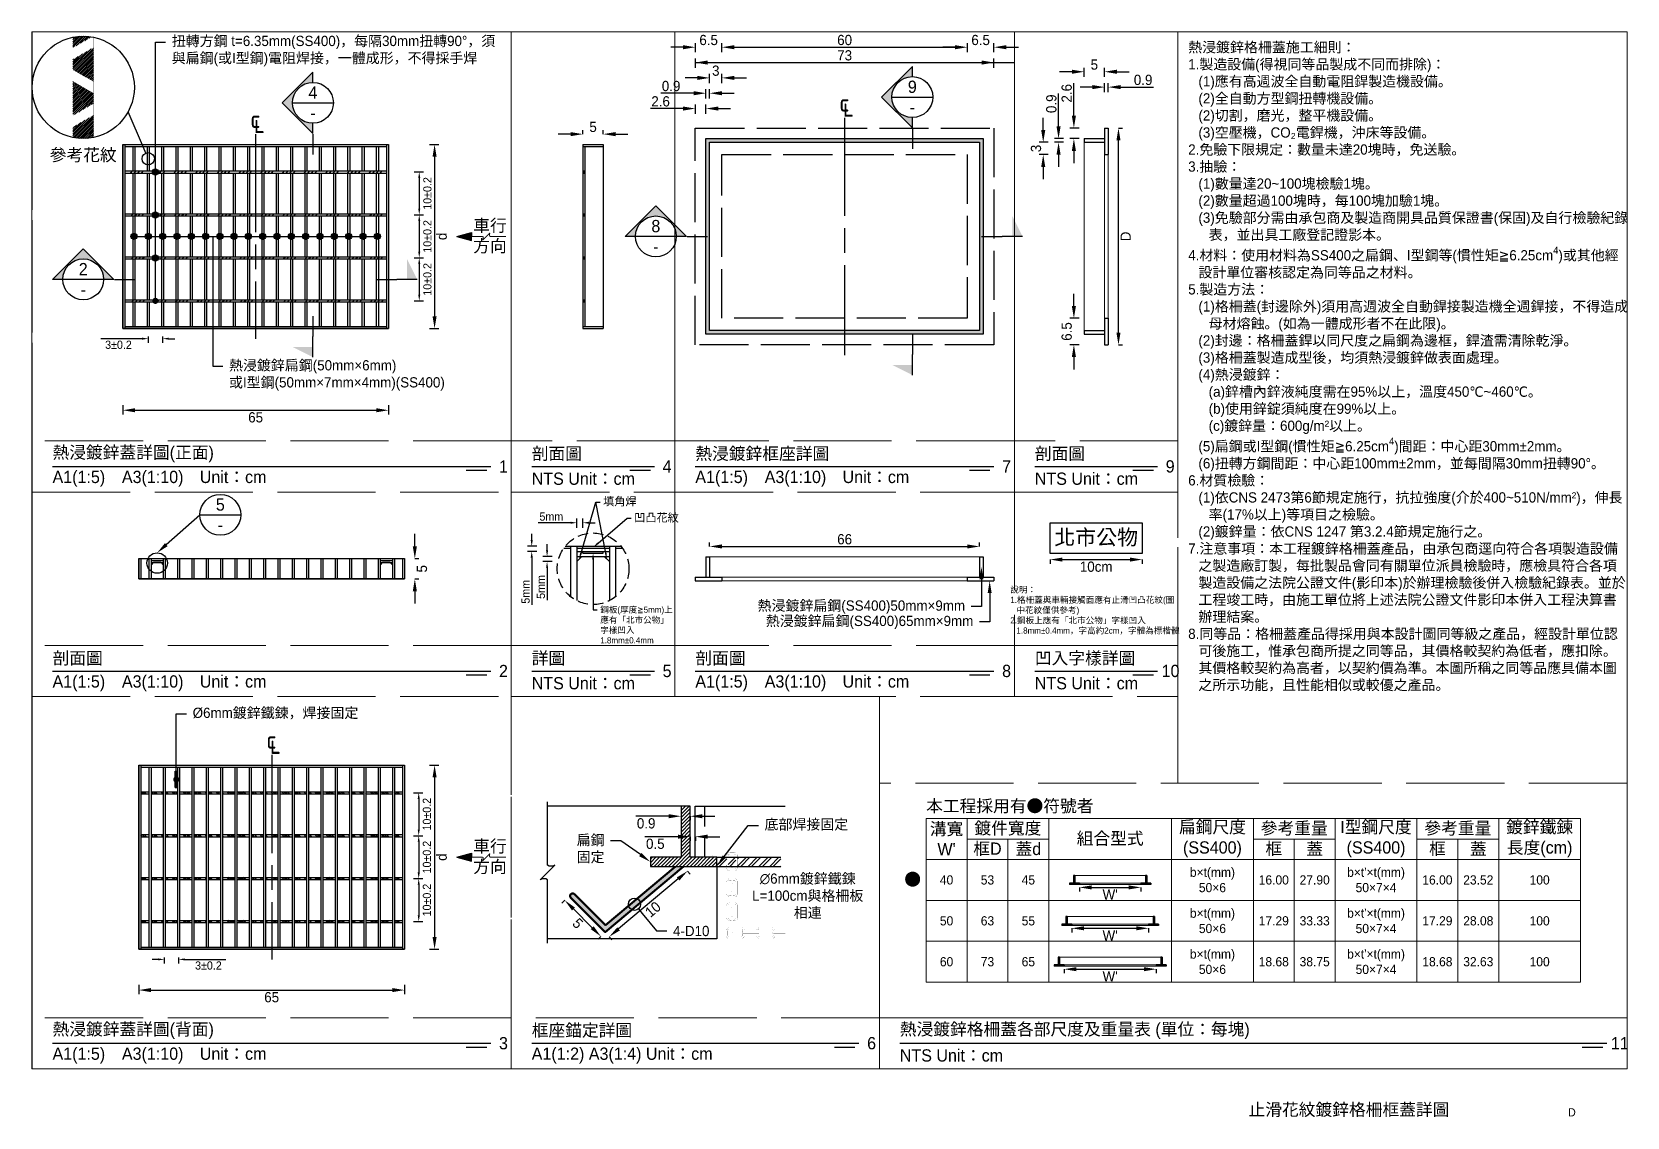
# Paper-space layout 'A3' of a CAD drawing. Extents: x 15 to 405, y 17 to 282.
# The model-space entities are those that its viewports show. They can reach past a viewport. Long polylines and large blocks are cut down to what shows.
import ezdxf
from ezdxf import colors
from ezdxf.entities.mleader import LeaderData, LeaderLine
from ezdxf.math import Vec2, Vec3

# ---------------------------------------------------------------- set-up
doc = ezdxf.new("R2010")
doc.units = 0
doc.header["$MEASUREMENT"] = 0
for name, pattern in [('ACAD_ISO02W100', [15, 12, -3]), ('ACAD_ISO08W100', [36, 24, -3, 6, -3]), ('HIDDEN', [0.375, 0.25, -0.125])]:
    doc.linetypes.add(name, pattern=pattern)
for name, color, linetype, lineweight in [('一、1.基本-圖框', 7, 'Continuous', 20), ('二、1.繪圖-既有設施', 8, 'Continuous', 20), ('二、2.繪圖-施作項目', 181, 'Continuous', 30), ('二、5.繪圖-鋼筋', 60, 'Continuous', 50), ('二、6.繪圖-其他施作項目', 35, 'Continuous', 30)]:
    doc.layers.add(name, color=color, linetype=linetype, lineweight=lineweight)
doc.layers.add('一、4.基本-隱藏', color=9, linetype='ACAD_ISO02W100', lineweight=20, plot=False)
doc.layers.add('三、1.文字-說明文字', color=2, linetype='Continuous')
doc.layers.add('三、3.文字-註解文字', color=2, linetype='Continuous')
doc.styles.add('既有名稱', font='kaiu.ttf', dxfattribs={"height": 4})
doc.styles.add('次圖名(詳圖)', font='MS PGothic.ttf', dxfattribs={"height": 6})
doc.styles.add('註解文字', font='MS PGothic.ttf', dxfattribs={"height": 4})
doc.styles.add('註解文字(詳圖)', font='MS PGothic.ttf', dxfattribs={"height": 5})
doc.dimstyles.new('註解文字', dxfattribs={"dimtxt": 4, "dimasz": 3, "dimexe": 2, "dimexo": 5, "dimgap": 1, "dimtad": 2, "dimzin": 0, "dimdsep": 46, "dimtxsty": '註解文字', "dimcen": 0.1, "dimclrd": 144, "dimclre": 144, "dimclrt": 256, "dimadec": 0, "dimazin": 0, "dimtfac": 1, "dimtofl": 0, "dimtmove": 0, "dimatfit": 3, "dimfxlon": 1, "dimtolj": 1, "dimtzin": 0, "dimlwd": -1, "dimlwe": -1, "dimarcsym": 1})
doc.dimstyles.new('註解文字(詳圖)', dxfattribs={"dimtxt": 5, "dimasz": 6, "dimexe": 2, "dimexo": 5, "dimgap": 1, "dimtad": 2, "dimzin": 0, "dimdsep": 46, "dimtxsty": '註解文字(詳圖)', "dimcen": 0.1, "dimclrd": 144, "dimclre": 144, "dimclrt": 256, "dimadec": 0, "dimazin": 0, "dimtfac": 1, "dimtofl": 0, "dimtmove": 0, "dimatfit": 3, "dimfxlon": 1, "dimtolj": 1, "dimtzin": 0, "dimlwd": -1, "dimlwe": -1, "dimarcsym": 1})
pattern_1 = [(45, (-3081.415, 307.3085), (-5.3033, 5.3033), []), (45, (-3079.647, 307.3085), (-5.3033, 5.3033), []), (45, (-3077.879, 307.3085), (-5.3033, 5.3033), []), (45, (-3076.1115, 307.3085), (-5.3033, 5.3033), [])]

psp = doc.layouts.new('A3')

# ---------------------------------------------------------------- texts
at = {"layer": '一、1.基本-圖框', "attachment_point": 5, "style": '註解文字'}
for s, width, insert, char_height in [('止滑花紋鍍鋅格柵框蓋{\\fMS PGothic|b0|i0|c128|p34;詳圖}', 52.92478, (337.25, 18.375), 3), ('D', 7.40984, (391.75, 17.875), 2)]:
    psp.add_mtext_dynamic_manual_height_columns(s, width=width, gutter_width=15, heights=[0], dxfattribs=dict(at, insert=insert, char_height=char_height))

msp = doc.modelspace()

# ---------------------------------------------------------------- texts
at = {"layer": '一、1.基本-圖框', "char_height": 6, "attachment_point": 5, "style": '註解文字(詳圖)'}
for s, width, insert in [("{\\fMS PGothic|b0|i0|c128|p34;溝寬\\P}W'", 22.09955, (-332.847, -394.663)), ('鍍件寬度', 35.26712, (-302.847, -389.663)), ('扁鋼尺度\\P(SS400)', 35.26712, (-202.847, -394.663)), ('參考重量', 35.26712, (-162.847, -389.663)), ('I型鋼尺度\\P(SS400)', 36.9324, (-122.847, -394.663)), ('參考重量', 35.26712, (-82.847, -389.663)), ('{\\fMS PGothic|b0|i0|c128|p34;鍍鋅鐵鍊長度}(cm)', 35.26712, (-42.847, -394.663)), ('框D', 35.26712, (-312.847, -399.663)), ('蓋d', 35.26712, (-292.847, -399.663)), ('組合型式', 35.26712, (-252.847, -394.663)), ('框', 35.26712, (-172.847, -399.663)), ('蓋', 35.26712, (-152.847, -399.663)), ('框', 35.26712, (-92.847, -399.663)), ('蓋', 35.26712, (-72.847, -399.663))]:
    msp.add_mtext_dynamic_manual_height_columns(s, width=width, gutter_width=30, heights=[0], dxfattribs=dict(at, insert=insert))
at = {"layer": '三、1.文字-說明文字', "attachment_point": 1}
for s, width, insert, char_height, style in [('\\A1;{\\fMS PGothic|b0|i0|c128|p34;熱浸鍍鋅格柵蓋施工細則：\\P\\pi-5,l5;1.製造設備(得視同等品製成不同而排除)：\\P\\pl10;(1)應有高週波全自動電阻銲製造機設備。\\P(2)全自動方型鋼扭轉機設備。\\P(2)切割，磨光，整平機設備。\\P(3)空壓機，CO₂電銲機，沖床等設備。\\P\\pl5;2.免驗下限規定：數量未達20塊時，免送驗。\\P\\pi0,l0;3.抽驗：\\P\\pi-5,l10;(1)數量達20~100塊檢驗1塊。\\P\\pi-10,l15;(2)數量超過100塊時，每100塊加驗1塊。\\P\\pi-5,l10;(3)免驗部分需由承包商及製造商開具品質保證書(保固)及自行檢驗紀錄表，並出具工廠登記證影本。\\P\\pl5;4.材料：使用材料為SS400之扁鋼、I型鋼等(慣性矩≧6.25cm\\H0.7x;\\S4^ ;\\H1.42857x;)或其他經設計單位審核認定為同等品之材料。\\P\\pi0,l0;5.製造方法：\\P\\pi-5,l10;(1)格柵蓋(封邊除外)須用高週波全自動銲接製造機全週銲接，不得造成母材熔蝕。(如為一體成形者不在此限)。\\P(2)封邊：格柵蓋銲以同尺度之扁鋼為邊框，銲渣需清除乾淨。\\P(3)格柵蓋製造成型後，均須熱浸鍍鋅做表面處理。\\P\\pi5,l0;(4)熱浸鍍鋅：\\P\\pi-5,l15;(a)鋅槽\\fPMingLiU|b0|i0|c136|p18;內\\fMS PGothic|b0|i0|c128|p34;鋅液純度需在95%以上，溫度450℃~460℃。\\P(b)使用鋅錠須純度在99%以上。\\P(c)鍍鋅量：600g/m²以上。\\P\\pl10;(5)扁鋼或I型鋼(慣性矩≧6.25cm\\H0.7x;\\S4^ ;\\H1.42857x;)間距：中心距30mm±2mm。\\P(6)扭轉方鋼間距：中心距100mm±2mm，並每間隔30mm扭轉90°。\\P\\pi0,l0;6.材質檢驗：\\P\\pi-5,l10;(1)依CNS 2473第6節規定施行，抗拉強度(介於400~510N/mm²)，伸長率(17%以上)等項目之檢驗。\\P(2)鍍鋅量：依CNS 1247 第3.2.4節規定施行之。\\P\\pl5;7.注意事項：本工程鍍鋅格柵蓋\\fPMingLiU|b0|i0|c136|p18;產\\fMS PGothic|b0|i0|c128|p34;品，由承包商逕向符合各項製造設備之製造廠訂製，每批製品會同有關單位派員檢驗時，應檢具符合各項製造設備之法院公證文件(影印本)於辦理檢驗後併入檢驗紀錄表。並於工程竣工時，由施工單位將上述法院公證文件影印本併入工程決算書辦理結案。\\P8.同等品：格柵蓋\\fPMingLiU|b0|i0|c136|p18;產\\fMS PGothic|b0|i0|c128|p34;品得採用與本設計圖同等級之\\fPMingLiU|b0|i0|c136|p18;產\\fMS PGothic|b0|i0|c128|p34;品，經設計單位認可後施工，惟承包商所提之同等品，其價格較契約為低者，應扣除。其價格較契約為高者，以契約價為準。本圖所稱之同等品應具備本圖之所示功能，且性能相似或較優之\\fPMingLiU|b0|i0|c136|p18;產\\fMS PGothic|b0|i0|c128|p34;品。}', 214.70602, (-214.693, -5), 5, '次圖名(詳圖)'), ('{\\fPMingLiU|b0|i0|c136|p18;說\\fMS PGothic|b0|i0|c128|p34;明：\\P\\pi-3,l3;1.格柵蓋與車輛接觸面應有止滑凹凸花紋(圖中花紋僅供參考)\\P2.鋼板上應有「北市公物」字樣凹入1.8mm±0.4mm，字高約2cm，字體為標楷體}', 83.36188, (-301.689, -271.215), 3, '註解文字')]:
    msp.add_mtext_dynamic_manual_height_columns(s, width=width, gutter_width=30, heights=[0], dxfattribs=dict(at, insert=insert, char_height=char_height, style=style))
at = {"layer": '三、3.文字-註解文字'}
for s, width, gutter_width, heights, insert, char_height, attachment_point, style in [('4', 6.60394, 25, [0], (-642.693, -29.693), 6, 5, '註解文字(詳圖)'), ('9', 6.60394, 25, [0], (-349.584, -26.893), 6, 5, '註解文字(詳圖)'), ('{\\fMS PGothic|b0|i0|c128|p34;℄}', 4.50432, 30, [11], (-382.693, -36), 10, 5, '次圖名(詳圖)'), ('-', 6.60394, 25, [0], (-349.584, -36.893), 6, 5, '註解文字(詳圖)'), ('{\\fMS PGothic|b0|i0|c128|p34;℄}', 4.50432, 30, [11], (-670.693, -44), 10, 5, '次圖名(詳圖)'), ('-', 6.60394, 25, [0], (-642.693, -39.693), 6, 5, '註解文字(詳圖)'), ('{\\fMS PGothic|b0|i0|c128|p34;參考花紋}', 34.78694, 30, [0], (-755, -57.134), 6, 2, '次圖名(詳圖)'), ('{\\fMS PGothic|b0|i0|c128|p34;車行}\\P{\\fMS PGothic|b0|i0|c128|p34;方向}', 22.73727, 30, [0], (-556.101, -100.001), 6, 5, '次圖名(詳圖)'), ('8', 6.60394, 25, [0], (-475, -95), 6, 5, '註解文字(詳圖)'), ('-', 6.60394, 25, [0], (-475, -105), 6, 5, '註解文字(詳圖)'), ('2', 6.60394, 25, [0], (-755, -116), 6, 5, '註解文字(詳圖)'), ('-', 6.60394, 25, [0], (-755, -126), 6, 5, '註解文字(詳圖)'), ('{\\fMS PGothic|b0|i0|c128|p34;熱浸鍍鋅蓋詳圖(正面)}', 109.33936, 15, [0], (-770, -206.5), 6, 4, '次圖名(詳圖)'), ('剖面圖', 30.14945, 15, [0], (-535.693, -206.5), 6, 4, '次圖名(詳圖)'), ('{\\fMS PGothic|b0|i0|c128|p34;熱浸鍍鋅框座詳圖}', 109.33936, 15, [0], (-455.693, -206.5), 6, 4, '次圖名(詳圖)'), ('剖面圖', 30.14945, 15, [0], (-289.693, -206.5), 6, 4, '次圖名(詳圖)'), ('1', 3, 15, [0], (-551.693, -212.5), 6, 4, '次圖名(詳圖)'), ('4', 3, 15, [0], (-471.693, -212.5), 6, 4, '次圖名(詳圖)'), ('7', 3, 15, [0], (-305.693, -212.5), 6, 4, '次圖名(詳圖)'), ('9', 3, 15, [0], (-225.693, -212.5), 6, 4, '次圖名(詳圖)'), ('{\\fMS PGothic|b0|i0|c128|p34;A1(1:}5{\\fMS PGothic|b0|i0|c128|p34;)\u3000A3(1:}1{\\fMS PGothic|b0|i0|c128|p34;0)^IUnit：cm}', 136.03259, 15, [0], (-770, -218.5), 6, 4, '次圖名(詳圖)'), ('NTS{\\fMS PGothic|b0|i0|c128|p34; Unit：cm}', 93.26158, 15, [0], (-535.693, -218.5), 6, 4, '次圖名(詳圖)'), ('{\\fMS PGothic|b0|i0|c128|p34;A1(1:}5{\\fMS PGothic|b0|i0|c128|p34;)\u3000A3(1:}1{\\fMS PGothic|b0|i0|c128|p34;0)^IUnit：cm}', 136.03259, 15, [0], (-455.693, -218.5), 6, 4, '次圖名(詳圖)'), ('NTS{\\fMS PGothic|b0|i0|c128|p34; Unit：cm}', 93.26158, 15, [0], (-289.693, -218.5), 6, 4, '次圖名(詳圖)'), ('5', 6.60394, 25, [0], (-687.953, -231.135), 6, 5, '註解文字(詳圖)'), ('-', 6.60394, 25, [0], (-687.953, -241.135), 6, 5, '註解文字(詳圖)'), ('剖面圖', 109.33936, 15, [0], (-770, -306.5), 6, 4, '次圖名(詳圖)'), ('詳圖', 30.14945, 15, [0], (-535.693, -306.5), 6, 4, '次圖名(詳圖)'), ('剖面圖', 109.33936, 15, [0], (-455.693, -306.5), 6, 4, '次圖名(詳圖)'), ('凹入字樣詳{\\fMS PGothic|b0|i0|c128|p34;圖}', 51.13853, 15, [0], (-289.693, -306.5), 6, 4, '次圖名(詳圖)'), ('2', 3, 15, [0], (-551.693, -312.5), 6, 4, '次圖名(詳圖)'), ('5', 3, 15, [0], (-471.693, -312.5), 6, 4, '次圖名(詳圖)'), ('8', 3, 15, [0], (-305.693, -312.5), 6, 4, '次圖名(詳圖)'), ('10', 3, 15, [0], (-227.693, -312.5), 6, 4, '次圖名(詳圖)'), ('{\\fMS PGothic|b0|i0|c128|p34;A1(1:}5{\\fMS PGothic|b0|i0|c128|p34;)\u3000A3(1:}1{\\fMS PGothic|b0|i0|c128|p34;0)^IUnit：cm}', 136.03259, 15, [0], (-770, -318.5), 6, 4, '次圖名(詳圖)'), ('NTS{\\fMS PGothic|b0|i0|c128|p34; Unit：cm}', 93.26158, 15, [0], (-535.693, -318.5), 6, 4, '次圖名(詳圖)'), ('{\\fMS PGothic|b0|i0|c128|p34;A1(1:}5{\\fMS PGothic|b0|i0|c128|p34;)\u3000A3(1:}1{\\fMS PGothic|b0|i0|c128|p34;0)^IUnit：cm}', 136.03259, 15, [0], (-455.693, -318.5), 6, 4, '次圖名(詳圖)'), ('NTS{\\fMS PGothic|b0|i0|c128|p34; Unit：cm}', 93.26158, 15, [0], (-289.693, -318.5), 6, 4, '次圖名(詳圖)'), ('{\\fMS PGothic|b0|i0|c128|p34;℄}', 4.50432, 30, [11], (-662.847, -347.5), 10, 5, '次圖名(詳圖)'), ('{\\fMS PGothic|b0|i0|c128|p34;本工程採用有●符號者}', 89.58136, 30, [0], (-342.847, -382.163), 6, 7, '次圖名(詳圖)'), ('{\\fMS PGothic|b0|i0|c128|p34;車行}\\P{\\fMS PGothic|b0|i0|c128|p34;方向}', 22.73727, 30, [0], (-556.101, -403.501), 6, 5, '次圖名(詳圖)'), ('{\\fMS PGothic|b0|i0|c128|p34;∅6mm鍍鋅鐵鍊L=100cm與格柵板相連}', 56.74547, 30, [0], (-400.736, -422.596), 5, 5, '次圖名(詳圖)'), ('{\\fMS PGothic|b0|i0|c128|p34;●}', 9.0506, 30, [0], (-345.347, -414.663), 6, 6, '次圖名(詳圖)'), ('40', 9.06048, 30, [0], (-332.847, -414.663), 4.5, 5, '註解文字(詳圖)'), ('53', 9.06048, 30, [0], (-312.847, -414.663), 4.5, 5, '註解文字(詳圖)'), ('45', 9.06048, 30, [0], (-292.847, -414.663), 4.5, 5, '註解文字(詳圖)'), ('{\\fMS PGothic|b0|i0|c128|p34;b×t(mm)\\P50×6}', 53.3682, 30, [0], (-202.847, -414.663), 4.5, 5, '註解文字(詳圖)'), ('16.00', 9.06048, 30, [0], (-172.847, -414.663), 4.5, 5, '註解文字(詳圖)'), ('27.90', 9.06048, 30, [0], (-152.847, -414.663), 4.5, 5, '註解文字(詳圖)'), ("{\\fMS PGothic|b0|i0|c128|p34;b×t}'{\\fMS PGothic|b0|i0|c128|p34;×t(mm)\\P50×}7{\\fMS PGothic|b0|i0|c128|p34;×}4", 53.73049, 30, [0], (-122.847, -414.663), 4.5, 5, '註解文字(詳圖)'), ('16.00', 9.06048, 30, [0], (-92.847, -414.663), 4.5, 5, '註解文字(詳圖)'), ('23.52', 9.06048, 30, [0], (-72.847, -414.663), 4.5, 5, '註解文字(詳圖)'), ('100', 9.06048, 30, [0], (-42.847, -414.663), 4.5, 5, '註解文字(詳圖)'), ('b×t(mm)\\P50×6', 53.3682, 30, [0], (-202.847, -434.663), 4.5, 5, '註解文字(詳圖)'), ("{\\fMS PGothic|b0|i0|c128|p34;b×t}'{\\fMS PGothic|b0|i0|c128|p34;×t(mm)\\P50×}7{\\fMS PGothic|b0|i0|c128|p34;×}4", 53.73049, 30, [0], (-122.847, -434.663), 4.5, 5, '註解文字(詳圖)'), ('50', 9.06048, 30, [0], (-332.847, -434.663), 4.5, 5, '註解文字(詳圖)'), ('63', 9.06048, 30, [0], (-312.847, -434.663), 4.5, 5, '註解文字(詳圖)'), ('55', 9.06048, 30, [0], (-292.847, -434.663), 4.5, 5, '註解文字(詳圖)'), ('17.29', 9.06048, 30, [0], (-172.847, -434.663), 4.5, 5, '註解文字(詳圖)'), ('33.33', 9.06048, 30, [0], (-152.847, -434.663), 4.5, 5, '註解文字(詳圖)'), ('17.29', 9.06048, 30, [0], (-92.847, -434.663), 4.5, 5, '註解文字(詳圖)'), ('28.08', 9.06048, 30, [0], (-72.847, -434.663), 4.5, 5, '註解文字(詳圖)'), ('100', 9.06048, 30, [0], (-42.847, -434.663), 4.5, 5, '註解文字(詳圖)'), ('60', 9.06048, 30, [0], (-332.847, -454.663), 4.5, 5, '註解文字(詳圖)'), ('73', 9.06048, 30, [0], (-312.847, -454.663), 4.5, 5, '註解文字(詳圖)'), ('65', 9.06048, 30, [0], (-292.847, -454.663), 4.5, 5, '註解文字(詳圖)'), ('b×t(mm)\\P50×6', 53.3682, 30, [0], (-202.847, -454.663), 4.5, 5, '註解文字(詳圖)'), ('18.68', 9.06048, 30, [0], (-172.847, -454.663), 4.5, 5, '註解文字(詳圖)'), ('38.75', 9.06048, 30, [0], (-152.847, -454.663), 4.5, 5, '註解文字(詳圖)'), ("{\\fMS PGothic|b0|i0|c128|p34;b×t}'{\\fMS PGothic|b0|i0|c128|p34;×t(mm)\\P50×}7{\\fMS PGothic|b0|i0|c128|p34;×}4", 53.73049, 30, [0], (-122.847, -454.663), 4.5, 5, '註解文字(詳圖)'), ('18.68', 9.06048, 30, [0], (-92.847, -454.663), 4.5, 5, '註解文字(詳圖)'), ('32.63', 9.06048, 30, [0], (-72.847, -454.663), 4.5, 5, '註解文字(詳圖)'), ('100', 9.06048, 30, [0], (-42.847, -454.663), 4.5, 5, '註解文字(詳圖)'), ('{\\fMS PGothic|b0|i0|c128|p34;熱浸鍍鋅蓋詳圖(背面)}', 109.33936, 15, [0], (-770, -488.5), 6, 4, '次圖名(詳圖)'), ('3', 3, 15, [0], (-551.693, -494.5), 6, 4, '次圖名(詳圖)'), ('框座錨定詳{\\fMS PGothic|b0|i0|c128|p34;圖}', 52.23532, 15, [0], (-535.693, -488.5), 6, 4, '次圖名(詳圖)'), ('6', 3, 15, [0], (-371.693, -494.5), 6, 4, '次圖名(詳圖)'), ('熱浸鍍鋅格柵蓋各部尺度及重量表 (單位：每塊)', 178.77603, 15, [0], (-355.693, -488.5), 6, 4, '次圖名(詳圖)'), ('{\\fMS PGothic|b0|i0|c128|p34;A1(1:}5{\\fMS PGothic|b0|i0|c128|p34;)\u3000A3(1:}1{\\fMS PGothic|b0|i0|c128|p34;0)^IUnit：cm}', 136.03259, 15, [0], (-770, -500.5), 6, 4, '次圖名(詳圖)'), ('{\\fMS PGothic|b0|i0|c128|p34;A1(1:}2{\\fMS PGothic|b0|i0|c128|p34;) A3(1:}4{\\fMS PGothic|b0|i0|c128|p34;) Unit：cm}', 93.26158, 15, [0], (-535.693, -500.5), 6, 4, '次圖名(詳圖)'), ('NTS{\\fMS PGothic|b0|i0|c128|p34; Unit：cm}', 93.26158, 15, [0], (-355.693, -500.5), 6, 4, '次圖名(詳圖)'), ('11', 3, 15, [0], (-8, -494.5), 6, 4, '次圖名(詳圖)')]:
    msp.add_mtext_dynamic_manual_height_columns(s, width=width, gutter_width=gutter_width, heights=heights, dxfattribs=dict(at, insert=insert, char_height=char_height, attachment_point=attachment_point, style=style))
at = {"layer": '二、2.繪圖-施作項目', "insert": (-259.693, -247.5), "char_height": 7.5, "attachment_point": 5, "style": '既有名稱'}
msp.add_mtext_dynamic_manual_height_columns('北市公物', width=52.10608, gutter_width=45, heights=[0], dxfattribs=at)

# ---------------------------------------------------------------- blocks, each defined once
blk = doc.blocks.new('_Dot')
at = {"color": 0, "linetype": 'ByBlock', "lineweight": -2}
blk.add_line((-0.5, 0), (-1, 0), dxfattribs=at)
at = {"color": 0, "linetype": 'ByBlock', "const_width": 0.5}
blk.add_lwpolyline([(-0.25, 0, 1), (0.25, 0, 1)], format="xyb", close=True, dxfattribs=at)
blk = doc.blocks.new('_None')
blk = doc.blocks.new('*D7')
at = {"layer": 'Defpoints', "color": 0, "transparency": 16777216}
for p in [(-605.69, -55), (-605.69, -145), (-583.19, -145)]:
    blk.add_point(p, dxfattribs=at)
at = {"layer": '三、3.文字-註解文字', "color": 144, "transparency": 16777216}
for p, q in [((-585.69, -55), (-581.19, -55)), ((-583.19, -61), (-583.19, -139)), ((-585.69, -145), (-581.19, -145))]:
    blk.add_line(p, q, dxfattribs=at)
for points in [[(-584.19, -61), (-582.19, -61), (-583.19, -55)], [(-584.19, -139), (-582.19, -139), (-583.19, -145)]]:
    blk.add_solid(points, dxfattribs=at)
at = {"layer": '三、3.文字-註解文字', "transparency": 16777216, "insert": (-579.69, -100), "char_height": 5, "attachment_point": 5, "rotation": 90, "style": '註解文字(詳圖)'}
blk.add_mtext('\\A1;d', dxfattribs=at)
blk = doc.blocks.new('*D8')
at = {"layer": 'Defpoints', "color": 0, "transparency": 16777216}
for p in [(-606.69, -68.5), (-606.69, -89.5), (-590.69, -89.5)]:
    blk.add_point(p, dxfattribs=at)
at = {"layer": '三、3.文字-註解文字', "color": 144, "transparency": 16777216}
for p, q in [((-593.19, -68.5), (-588.69, -68.5)), ((-590.69, -71.5), (-590.69, -86.5)), ((-593.19, -89.5), (-588.69, -89.5))]:
    blk.add_line(p, q, dxfattribs=at)
for points in [[(-591.19, -71.5), (-590.19, -71.5), (-590.69, -68.5)], [(-591.19, -86.5), (-590.19, -86.5), (-590.69, -89.5)]]:
    blk.add_solid(points, dxfattribs=at)
at = {"layer": '三、3.文字-註解文字', "transparency": 16777216, "insert": (-586.69, -79), "char_height": 4, "attachment_point": 5, "rotation": 90, "style": '註解文字'}
blk.add_mtext('\\A1;10%%P0.2', dxfattribs=at)
blk = doc.blocks.new('*D9')
at = {"layer": 'Defpoints', "color": 0, "transparency": 16777216}
for p in [(-606.69, -89.5), (-606.69, -110.5), (-590.69, -110.5)]:
    blk.add_point(p, dxfattribs=at)
at = {"layer": '三、3.文字-註解文字', "color": 144, "transparency": 16777216}
for p, q in [((-593.19, -89.5), (-588.69, -89.5)), ((-590.69, -92.5), (-590.69, -107.5)), ((-593.19, -110.5), (-588.69, -110.5))]:
    blk.add_line(p, q, dxfattribs=at)
for points in [[(-591.19, -92.5), (-590.19, -92.5), (-590.69, -89.5)], [(-591.19, -107.5), (-590.19, -107.5), (-590.69, -110.5)]]:
    blk.add_solid(points, dxfattribs=at)
at = {"layer": '三、3.文字-註解文字', "transparency": 16777216, "insert": (-586.69, -100), "char_height": 4, "attachment_point": 5, "rotation": 90, "style": '註解文字'}
blk.add_mtext('\\A1;10%%P0.2', dxfattribs=at)
blk = doc.blocks.new('*D10')
at = {"layer": 'Defpoints', "color": 0, "transparency": 16777216}
for p in [(-606.69, -110.5), (-606.69, -131.5), (-590.69, -131.5)]:
    blk.add_point(p, dxfattribs=at)
at = {"layer": '三、3.文字-註解文字', "color": 144, "transparency": 16777216}
for p, q in [((-593.19, -110.5), (-588.69, -110.5)), ((-590.69, -113.5), (-590.69, -128.5)), ((-593.19, -131.5), (-588.69, -131.5))]:
    blk.add_line(p, q, dxfattribs=at)
for points in [[(-591.19, -113.5), (-590.19, -113.5), (-590.69, -110.5)], [(-591.19, -128.5), (-590.19, -128.5), (-590.69, -131.5)]]:
    blk.add_solid(points, dxfattribs=at)
at = {"layer": '三、3.文字-註解文字', "transparency": 16777216, "insert": (-586.69, -121), "char_height": 4, "attachment_point": 5, "rotation": 90, "style": '註解文字'}
blk.add_mtext('\\A1;10%%P0.2', dxfattribs=at)
blk = doc.blocks.new('*D11')
at = {"layer": 'Defpoints', "color": 0, "transparency": 16777216}
for p in [(-735.69, -145), (-605.69, -145), (-605.69, -185)]:
    blk.add_point(p, dxfattribs=at)
at = {"layer": '三、3.文字-註解文字', "color": 144, "transparency": 16777216}
for p, q in [((-735.69, -182.5), (-735.69, -187)), ((-729.69, -185), (-611.69, -185)), ((-605.69, -182.5), (-605.69, -187))]:
    blk.add_line(p, q, dxfattribs=at)
for points in [[(-729.69, -184), (-729.69, -186), (-735.69, -185)], [(-611.69, -184), (-611.69, -186), (-605.69, -185)]]:
    blk.add_solid(points, dxfattribs=at)
at = {"layer": '三、3.文字-註解文字', "transparency": 16777216, "insert": (-670.69, -188.5), "char_height": 5, "attachment_point": 5, "style": '註解文字(詳圖)'}
blk.add_mtext('\\A1;65', dxfattribs=at)
blk = doc.blocks.new('*D12')
at = {"layer": 'Defpoints', "color": 0, "transparency": 16777216}
for p in [(-723.19, -144), (-716.19, -144), (-716.19, -150)]:
    blk.add_point(p, dxfattribs=at)
at = {"layer": '三、3.文字-註解文字', "color": 144, "transparency": 16777216}
for p, q in [((-726.19, -150), (-746.33, -150)), ((-723.19, -149), (-723.19, -152)), ((-716.19, -149), (-716.19, -152)), ((-713.19, -150), (-710.19, -150))]:
    blk.add_line(p, q, dxfattribs=at)
for points in [[(-726.19, -149.5), (-726.19, -150.5), (-723.19, -150)], [(-713.19, -149.5), (-713.19, -150.5), (-716.19, -150)]]:
    blk.add_solid(points, dxfattribs=at)
at = {"layer": '三、3.文字-註解文字', "transparency": 16777216, "insert": (-737.76, -153), "char_height": 4, "attachment_point": 5, "style": '註解文字'}
blk.add_mtext('\\A1;3%%P0.2', dxfattribs=at)
blk = doc.blocks.new('_DotBlank')
at = {"color": 0, "linetype": 'ByBlock', "lineweight": -2}
blk.add_line((-0.5, 0), (-1, 0), dxfattribs=at)
blk.add_circle((0, 0), 0.5, dxfattribs=at)
blk = doc.blocks.new('*D14')
at = {"layer": 'Defpoints', "color": 0, "transparency": 16777216}
for p in [(-715.35, -447.5), (-708.35, -447.5), (-708.35, -453.5)]:
    blk.add_point(p, dxfattribs=at)
at = {"layer": '三、3.文字-註解文字', "color": 144, "transparency": 16777216}
for p, q in [((-718.35, -453.5), (-721.35, -453.5)), ((-715.35, -452.5), (-715.35, -455.5)), ((-708.35, -452.5), (-708.35, -455.5)), ((-705.35, -453.5), (-685.21, -453.5))]:
    blk.add_line(p, q, dxfattribs=at)
for points in [[(-718.35, -453), (-718.35, -454), (-715.35, -453.5)], [(-705.35, -453), (-705.35, -454), (-708.35, -453.5)]]:
    blk.add_solid(points, dxfattribs=at)
at = {"layer": '三、3.文字-註解文字', "transparency": 16777216, "insert": (-693.78, -456.5), "char_height": 4, "attachment_point": 5, "style": '註解文字'}
blk.add_mtext('\\A1;3%%P0.2', dxfattribs=at)
blk = doc.blocks.new('車行方向')
at = {"layer": '二、6.繪圖-其他施作項目', "ltscale": 0.1}
h = blk.add_hatch(color=256, dxfattribs=at)
h.dxf.hatch_style = 1
h.paths.add_polyline_path([(122.72, 334.65), (115.6, 332.66), (122.72, 330.66), (122.72, 332.65)])
for points in [[(115.6, 332.66), (122.72, 334.65), (122.72, 332.65), (122.72, 332.65)], [(115.6, 332.66), (122.72, 330.66), (122.72, 332.65), (122.72, 332.65)]]:
    blk.add_lwpolyline(points, dxfattribs=at)
at = {"layer": '二、6.繪圖-其他施作項目', "ltscale": 0.1, "const_width": 0.5}
for points in [[(122.72, 332.65), (128.24, 332.65)], [(131.78, 332.65), (139.68, 332.65)]]:
    blk.add_lwpolyline(points, dxfattribs=at)
blk.add_lwpolyline([(128.24, 332.65, 0.282843), (128.24, 334.42), (131.78, 330.88, -0.282843), (131.78, 332.65)], format="xyb", dxfattribs=at)
blk = doc.blocks.new('*D16')
at = {"layer": 'Defpoints', "color": 0, "transparency": 16777216}
for p in [(-597.85, -358.5), (-597.85, -448.5), (-583.19, -448.5)]:
    blk.add_point(p, dxfattribs=at)
at = {"layer": '三、3.文字-註解文字', "color": 144, "transparency": 16777216}
for p, q in [((-585.69, -358.5), (-581.19, -358.5)), ((-583.19, -364.5), (-583.19, -442.5)), ((-585.69, -448.5), (-581.19, -448.5))]:
    blk.add_line(p, q, dxfattribs=at)
for points in [[(-584.19, -364.5), (-582.19, -364.5), (-583.19, -358.5)], [(-584.19, -442.5), (-582.19, -442.5), (-583.19, -448.5)]]:
    blk.add_solid(points, dxfattribs=at)
at = {"layer": '三、3.文字-註解文字', "transparency": 16777216, "insert": (-579.69, -403.5), "char_height": 5, "attachment_point": 5, "rotation": 90, "style": '註解文字(詳圖)'}
blk.add_mtext('\\A1;d', dxfattribs=at)
blk = doc.blocks.new('*D17')
at = {"layer": 'Defpoints', "color": 0, "transparency": 16777216}
for p in [(-598.85, -372), (-598.85, -393), (-590.94, -393)]:
    blk.add_point(p, dxfattribs=at)
at = {"layer": '三、3.文字-註解文字', "color": 144, "transparency": 16777216}
for p, q in [((-593.44, -372), (-588.94, -372)), ((-590.94, -375), (-590.94, -390)), ((-593.44, -393), (-588.94, -393))]:
    blk.add_line(p, q, dxfattribs=at)
for points in [[(-591.44, -375), (-590.44, -375), (-590.94, -372)], [(-591.44, -390), (-590.44, -390), (-590.94, -393)]]:
    blk.add_solid(points, dxfattribs=at)
at = {"layer": '三、3.文字-註解文字', "transparency": 16777216, "insert": (-586.94, -382.5), "char_height": 4, "attachment_point": 5, "rotation": 90, "style": '註解文字'}
blk.add_mtext('\\A1;10%%P0.2', dxfattribs=at)
blk = doc.blocks.new('*D18')
at = {"layer": 'Defpoints', "color": 0, "transparency": 16777216}
for p in [(-598.85, -393), (-598.85, -414), (-590.94, -414)]:
    blk.add_point(p, dxfattribs=at)
at = {"layer": '三、3.文字-註解文字', "color": 144, "transparency": 16777216}
for p, q in [((-593.44, -393), (-588.94, -393)), ((-590.94, -396), (-590.94, -411)), ((-593.44, -414), (-588.94, -414))]:
    blk.add_line(p, q, dxfattribs=at)
for points in [[(-591.44, -396), (-590.44, -396), (-590.94, -393)], [(-591.44, -411), (-590.44, -411), (-590.94, -414)]]:
    blk.add_solid(points, dxfattribs=at)
at = {"layer": '三、3.文字-註解文字', "transparency": 16777216, "insert": (-586.94, -403.5), "char_height": 4, "attachment_point": 5, "rotation": 90, "style": '註解文字'}
blk.add_mtext('\\A1;10%%P0.2', dxfattribs=at)
blk = doc.blocks.new('*D19')
at = {"layer": 'Defpoints', "color": 0, "transparency": 16777216}
for p in [(-598.85, -414), (-598.85, -435), (-590.94, -435)]:
    blk.add_point(p, dxfattribs=at)
at = {"layer": '三、3.文字-註解文字', "color": 144, "transparency": 16777216}
for p, q in [((-593.44, -414), (-588.94, -414)), ((-590.94, -417), (-590.94, -432)), ((-593.44, -435), (-588.94, -435))]:
    blk.add_line(p, q, dxfattribs=at)
for points in [[(-591.44, -417), (-590.44, -417), (-590.94, -414)], [(-591.44, -432), (-590.44, -432), (-590.94, -435)]]:
    blk.add_solid(points, dxfattribs=at)
at = {"layer": '三、3.文字-註解文字', "transparency": 16777216, "insert": (-586.94, -424.5), "char_height": 4, "attachment_point": 5, "rotation": 90, "style": '註解文字'}
blk.add_mtext('\\A1;10%%P0.2', dxfattribs=at)
blk = doc.blocks.new('*D20')
at = {"layer": 'Defpoints', "color": 0, "transparency": 16777216}
for p in [(-727.85, -448.5), (-597.85, -448.5), (-597.85, -468.5)]:
    blk.add_point(p, dxfattribs=at)
at = {"layer": '三、3.文字-註解文字', "color": 144, "transparency": 16777216}
for p, q in [((-727.85, -466), (-727.85, -470.5)), ((-597.85, -466), (-597.85, -470.5)), ((-721.85, -468.5), (-603.85, -468.5))]:
    blk.add_line(p, q, dxfattribs=at)
for points in [[(-721.85, -467.5), (-721.85, -469.5), (-727.85, -468.5)], [(-603.85, -467.5), (-603.85, -469.5), (-597.85, -468.5)]]:
    blk.add_solid(points, dxfattribs=at)
at = {"layer": '三、3.文字-註解文字', "transparency": 16777216, "insert": (-662.85, -472), "char_height": 5, "attachment_point": 5, "style": '註解文字(詳圖)'}
blk.add_mtext('\\A1;65', dxfattribs=at)
blk = doc.blocks.new('*D21')
at = {"layer": 'Defpoints', "color": 0, "transparency": 16777216}
for p in [(-461.44, -408), (-499.75, -440.14), (-497.82, -442.44)]:
    blk.add_point(p, dxfattribs=at)
at = {"layer": '三、3.文字-註解文字', "color": 144, "transparency": 16777216}
for p, q in [((-459.51, -410.3), (-458.23, -411.83)), ((-464.11, -414.15), (-493.22, -438.58)), ((-497.82, -442.44), (-496.53, -443.97))]:
    blk.add_line(p, q, dxfattribs=at)
for points in [[(-464.75, -413.39), (-463.47, -414.92), (-459.51, -410.3)], [(-493.86, -437.81), (-492.58, -439.35), (-497.82, -442.44)]]:
    blk.add_solid(points, dxfattribs=at)
at = {"layer": '三、3.文字-註解文字', "transparency": 16777216, "insert": (-476.42, -429.05), "char_height": 5, "attachment_point": 5, "rotation": 40, "style": '註解文字(詳圖)'}
blk.add_mtext('\\A1;10', dxfattribs=at)
blk = doc.blocks.new('*D22')
at = {"layer": 'Defpoints', "color": 0, "transparency": 16777216}
for p in [(-519.54, -424.58), (-517.42, -422.46), (-499.75, -440.14)]:
    blk.add_point(p, dxfattribs=at)
at = {"layer": '三、3.文字-註解文字', "color": 144, "transparency": 16777216}
for p, q in [((-519.54, -424.58), (-520.96, -426)), ((-506.11, -438.02), (-515.3, -428.83)), ((-501.87, -442.26), (-503.28, -443.67))]:
    blk.add_line(p, q, dxfattribs=at)
for points in [[(-514.59, -428.12), (-516.01, -429.53), (-519.54, -424.58)], [(-505.4, -437.31), (-506.82, -438.73), (-501.87, -442.26)]]:
    blk.add_solid(points, dxfattribs=at)
at = {"layer": '三、3.文字-註解文字', "transparency": 16777216, "insert": (-513.18, -435.9), "char_height": 5, "attachment_point": 5, "rotation": 315, "style": '註解文字(詳圖)'}
blk.add_mtext('\\A1;5', dxfattribs=at)
blk = doc.blocks.new('*D23')
at = {"layer": 'Defpoints', "color": 0, "transparency": 16777216}
for p in [(-462.69, -378.5), (-458.19, -378.5), (-462.69, -383.5)]:
    blk.add_point(p, dxfattribs=at)
at = {"layer": '三、3.文字-註解文字', "color": 144, "transparency": 16777216}
for p, q in [((-468.69, -383.5), (-484.79, -383.5)), ((-462.69, -383.5), (-462.69, -385.5)), ((-458.19, -383.5), (-458.19, -385.5)), ((-452.19, -383.5), (-446.19, -383.5))]:
    blk.add_line(p, q, dxfattribs=at)
for points in [[(-468.69, -382.5), (-468.69, -384.5), (-462.69, -383.5)], [(-452.19, -382.5), (-452.19, -384.5), (-458.19, -383.5)]]:
    blk.add_solid(points, dxfattribs=at)
at = {"layer": '三、3.文字-註解文字', "transparency": 16777216, "insert": (-479.74, -387), "char_height": 5, "attachment_point": 5, "style": '註解文字(詳圖)'}
blk.add_mtext('\\A1;0.9', dxfattribs=at)
blk = doc.blocks.new('*D24')
at = {"layer": 'Defpoints', "color": 0, "transparency": 16777216}
for p in [(-458.19, -393.19), (-458.19, -393.5), (-455.69, -393.19)]:
    blk.add_point(p, dxfattribs=at)
at = {"layer": '三、3.文字-註解文字', "color": 144, "transparency": 16777216}
for p, q in [((-464.19, -393.5), (-480.32, -393.5)), ((-458.19, -393.5), (-458.19, -395.5)), ((-455.69, -393.5), (-455.69, -395.5)), ((-449.69, -393.5), (-443.69, -393.5))]:
    blk.add_line(p, q, dxfattribs=at)
for points in [[(-464.19, -392.5), (-464.19, -394.5), (-458.19, -393.5)], [(-449.69, -392.5), (-449.69, -394.5), (-455.69, -393.5)]]:
    blk.add_solid(points, dxfattribs=at)
at = {"layer": '三、3.文字-註解文字', "transparency": 16777216, "insert": (-475.26, -397), "char_height": 5, "attachment_point": 5, "style": '註解文字(詳圖)'}
blk.add_mtext('\\A1;0.5', dxfattribs=at)
blk = doc.blocks.new('*D25')
at = {"layer": 'Defpoints', "color": 0, "transparency": 16777216}
for p in [(-597.85, -257.5), (-597.85, -267.5), (-592.85, -267.5)]:
    blk.add_point(p, dxfattribs=at)
at = {"layer": '三、3.文字-註解文字', "color": 144, "transparency": 16777216}
for p, q in [((-592.85, -251.5), (-592.85, -245.5)), ((-592.85, -257.5), (-590.85, -257.5)), ((-592.85, -267.5), (-590.85, -267.5)), ((-592.85, -273.5), (-592.85, -279.5))]:
    blk.add_line(p, q, dxfattribs=at)
for points in [[(-593.85, -251.5), (-591.85, -251.5), (-592.85, -257.5)], [(-593.85, -273.5), (-591.85, -273.5), (-592.85, -267.5)]]:
    blk.add_solid(points, dxfattribs=at)
at = {"layer": '三、3.文字-註解文字', "transparency": 16777216, "insert": (-589.35, -262.5), "char_height": 5, "attachment_point": 5, "rotation": 90, "style": '註解文字(詳圖)'}
blk.add_mtext('\\A1;5', dxfattribs=at)
blk = doc.blocks.new('*D26')
at = {"layer": 'Defpoints', "color": 0, "transparency": 16777216}
for p in [(-500.69, -50), (-510.69, -55), (-500.69, -55)]:
    blk.add_point(p, dxfattribs=at)
at = {"layer": '三、3.文字-註解文字', "color": 144, "transparency": 16777216}
for p, q in [((-516.69, -50), (-522.69, -50)), ((-510.69, -50), (-510.69, -48)), ((-500.69, -50), (-500.69, -48)), ((-494.69, -50), (-488.69, -50))]:
    blk.add_line(p, q, dxfattribs=at)
for points in [[(-516.69, -49), (-516.69, -51), (-510.69, -50)], [(-494.69, -49), (-494.69, -51), (-500.69, -50)]]:
    blk.add_solid(points, dxfattribs=at)
at = {"layer": '三、3.文字-註解文字', "transparency": 16777216, "insert": (-505.69, -46.5), "char_height": 5, "attachment_point": 5, "style": '註解文字(詳圖)'}
blk.add_mtext('\\A1;5', dxfattribs=at)
blk = doc.blocks.new('*D27')
at = {"layer": 'Defpoints', "color": 0, "transparency": 16777216}
for p in [(-513.69, -240), (-513.69, -254), (-510.69, -254)]:
    blk.add_point(p, dxfattribs=at)
at = {"layer": '三、3.文字-註解文字', "color": 144, "transparency": 16777216}
for p, q in [((-516.69, -240), (-532.51, -240)), ((-513.69, -242.5), (-513.69, -238)), ((-510.69, -242.5), (-510.69, -238)), ((-507.69, -240), (-504.69, -240))]:
    blk.add_line(p, q, dxfattribs=at)
for points in [[(-516.69, -239.5), (-516.69, -240.5), (-513.69, -240)], [(-507.69, -239.5), (-507.69, -240.5), (-510.69, -240)]]:
    blk.add_solid(points, dxfattribs=at)
at = {"layer": '三、3.文字-註解文字', "transparency": 16777216, "insert": (-526.1, -237), "char_height": 4, "attachment_point": 5, "style": '註解文字'}
blk.add_mtext('\\A1;5mm', dxfattribs=at)
blk = doc.blocks.new('*D28')
at = {"layer": 'Defpoints', "color": 0, "transparency": 16777216}
for p in [(-535.69, -251.5), (-513.69, -251.5), (-513.69, -254)]:
    blk.add_point(p, dxfattribs=at)
at = {"layer": '三、3.文字-註解文字', "color": 144, "transparency": 16777216}
for p, q in [((-535.69, -248.5), (-535.69, -245.5)), ((-533.19, -251.5), (-537.69, -251.5)), ((-533.19, -254), (-537.69, -254)), ((-535.69, -257), (-535.69, -280.17))]:
    blk.add_line(p, q, dxfattribs=at)
for points in [[(-536.19, -248.5), (-535.19, -248.5), (-535.69, -251.5)], [(-536.19, -257), (-535.19, -257), (-535.69, -254)]]:
    blk.add_solid(points, dxfattribs=at)
at = {"layer": '三、3.文字-註解文字', "transparency": 16777216, "insert": (-538.69, -273.76), "char_height": 4, "attachment_point": 5, "rotation": 90, "style": '註解文字'}
blk.add_mtext('\\A1;5mm', dxfattribs=at)
blk = doc.blocks.new('*D29')
at = {"layer": 'Defpoints', "color": 0, "transparency": 16777216}
for p in [(-513.69, -256.5), (-528.19, -259), (-513.69, -259)]:
    blk.add_point(p, dxfattribs=at)
at = {"layer": '三、3.文字-註解文字', "color": 144, "transparency": 16777216}
for p, q in [((-525.69, -256.5), (-530.19, -256.5)), ((-528.19, -253.5), (-528.19, -250.5)), ((-525.69, -259), (-530.19, -259)), ((-528.19, -262), (-528.19, -277.82))]:
    blk.add_line(p, q, dxfattribs=at)
for points in [[(-528.69, -253.5), (-527.69, -253.5), (-528.19, -256.5)], [(-528.69, -262), (-527.69, -262), (-528.19, -259)]]:
    blk.add_solid(points, dxfattribs=at)
at = {"layer": '三、3.文字-註解文字', "transparency": 16777216, "insert": (-531.19, -271.41), "char_height": 4, "attachment_point": 5, "rotation": 90, "style": '註解文字'}
blk.add_mtext('\\A1;5mm', dxfattribs=at)
blk = doc.blocks.new('*D30')
at = {"layer": 'Defpoints', "color": 0, "transparency": 16777216}
for p in [(-455.69, -7.5), (-455.69, -60), (-442.69, -60)]:
    blk.add_point(p, dxfattribs=at)
at = {"layer": '三、3.文字-註解文字', "color": 144, "transparency": 16777216}
for p, q in [((-461.69, -7.5), (-467.69, -7.5)), ((-455.69, -10), (-455.69, -5.5)), ((-442.69, -10), (-442.69, -5.5)), ((-436.69, -7.5), (-430.69, -7.5))]:
    blk.add_line(p, q, dxfattribs=at)
for points in [[(-461.69, -6.5), (-461.69, -8.5), (-455.69, -7.5)], [(-436.69, -6.5), (-436.69, -8.5), (-442.69, -7.5)]]:
    blk.add_solid(points, dxfattribs=at)
at = {"layer": '三、3.文字-註解文字', "transparency": 16777216, "insert": (-449.19, -4), "char_height": 5, "attachment_point": 5, "style": '註解文字(詳圖)'}
blk.add_mtext('\\A1;6.5', dxfattribs=at)
blk = doc.blocks.new('*D31')
at = {"layer": 'Defpoints', "color": 0, "transparency": 16777216}
for p in [(-322.69, -7.5), (-442.69, -60), (-322.69, -60)]:
    blk.add_point(p, dxfattribs=at)
at = {"layer": '三、3.文字-註解文字', "color": 144, "transparency": 16777216}
for p, q in [((-442.69, -10), (-442.69, -5.5)), ((-436.69, -7.5), (-328.69, -7.5)), ((-322.69, -10), (-322.69, -5.5))]:
    blk.add_line(p, q, dxfattribs=at)
for points in [[(-436.69, -6.5), (-436.69, -8.5), (-442.69, -7.5)], [(-328.69, -6.5), (-328.69, -8.5), (-322.69, -7.5)]]:
    blk.add_solid(points, dxfattribs=at)
at = {"layer": '三、3.文字-註解文字', "transparency": 16777216, "insert": (-382.69, -4), "char_height": 5, "attachment_point": 5, "style": '註解文字(詳圖)'}
blk.add_mtext('\\A1;60', dxfattribs=at)
blk = doc.blocks.new('*D32')
at = {"layer": 'Defpoints', "color": 0, "transparency": 16777216}
for p in [(-309.69, -7.5), (-322.69, -60), (-309.69, -60)]:
    blk.add_point(p, dxfattribs=at)
at = {"layer": '三、3.文字-註解文字', "color": 144, "transparency": 16777216}
for p, q in [((-328.69, -7.5), (-334.69, -7.5)), ((-322.69, -10), (-322.69, -5.5)), ((-309.69, -10), (-309.69, -5.5)), ((-303.69, -7.5), (-297.69, -7.5))]:
    blk.add_line(p, q, dxfattribs=at)
for points in [[(-328.69, -6.5), (-328.69, -8.5), (-322.69, -7.5)], [(-303.69, -6.5), (-303.69, -8.5), (-309.69, -7.5)]]:
    blk.add_solid(points, dxfattribs=at)
at = {"layer": '三、3.文字-註解文字', "transparency": 16777216, "insert": (-316.19, -4), "char_height": 5, "attachment_point": 5, "style": '註解文字(詳圖)'}
blk.add_mtext('\\A1;6.5', dxfattribs=at)
blk = doc.blocks.new('*D33')
at = {"layer": 'Defpoints', "color": 0, "transparency": 16777216}
for p in [(-309.69, -15), (-455.69, -47), (-309.69, -47)]:
    blk.add_point(p, dxfattribs=at)
at = {"layer": '三、3.文字-註解文字', "color": 144, "transparency": 16777216}
for p, q in [((-455.69, -17.5), (-455.69, -13)), ((-449.69, -15), (-315.69, -15)), ((-309.69, -17.5), (-309.69, -13))]:
    blk.add_line(p, q, dxfattribs=at)
for points in [[(-449.69, -14), (-449.69, -16), (-455.69, -15)], [(-315.69, -14), (-315.69, -16), (-309.69, -15)]]:
    blk.add_solid(points, dxfattribs=at)
at = {"layer": '三、3.文字-註解文字', "transparency": 16777216, "insert": (-382.69, -11.5), "char_height": 5, "attachment_point": 5, "style": '註解文字(詳圖)'}
blk.add_mtext('\\A1;73', dxfattribs=at)
blk = doc.blocks.new('*D34')
at = {"layer": 'Defpoints', "color": 0, "transparency": 16777216}
for p in [(-448.69, -22.5), (-448.69, -60), (-442.69, -60)]:
    blk.add_point(p, dxfattribs=at)
at = {"layer": '三、3.文字-註解文字', "color": 144, "transparency": 16777216}
for p, q in [((-454.69, -22.5), (-460.69, -22.5)), ((-448.69, -25), (-448.69, -20.5)), ((-442.69, -25), (-442.69, -20.5)), ((-436.69, -22.5), (-430.69, -22.5))]:
    blk.add_line(p, q, dxfattribs=at)
for points in [[(-454.69, -21.5), (-454.69, -23.5), (-448.69, -22.5)], [(-436.69, -21.5), (-436.69, -23.5), (-442.69, -22.5)]]:
    blk.add_solid(points, dxfattribs=at)
at = {"layer": '三、3.文字-註解文字', "transparency": 16777216, "insert": (-445.69, -19), "char_height": 5, "attachment_point": 5, "style": '註解文字(詳圖)'}
blk.add_mtext('\\A1;3', dxfattribs=at)
blk = doc.blocks.new('*D35')
at = {"layer": 'Defpoints', "color": 0, "transparency": 16777216}
for p in [(-450.49, -30), (-450.49, -54), (-448.69, -54)]:
    blk.add_point(p, dxfattribs=at)
at = {"layer": '三、3.文字-註解文字', "color": 144, "transparency": 16777216}
for p, q in [((-456.49, -30), (-472.59, -30)), ((-450.49, -32.5), (-450.49, -28)), ((-448.69, -32.5), (-448.69, -28)), ((-442.69, -30), (-436.69, -30))]:
    blk.add_line(p, q, dxfattribs=at)
for points in [[(-456.49, -29), (-456.49, -31), (-450.49, -30)], [(-442.69, -29), (-442.69, -31), (-448.69, -30)]]:
    blk.add_solid(points, dxfattribs=at)
at = {"layer": '三、3.文字-註解文字', "transparency": 16777216, "insert": (-467.54, -26.5), "char_height": 5, "attachment_point": 5, "style": '註解文字(詳圖)'}
blk.add_mtext('\\A1;0.9', dxfattribs=at)
blk = doc.blocks.new('*D36')
at = {"layer": 'Defpoints', "color": 0, "transparency": 16777216}
for p in [(-455.69, -37.5), (-455.69, -52.2), (-450.49, -52.2)]:
    blk.add_point(p, dxfattribs=at)
at = {"layer": '三、3.文字-註解文字', "color": 144, "transparency": 16777216}
for p, q in [((-461.69, -37.5), (-477.68, -37.5)), ((-455.69, -40), (-455.69, -35.5)), ((-450.49, -40), (-450.49, -35.5)), ((-444.49, -37.5), (-438.49, -37.5))]:
    blk.add_line(p, q, dxfattribs=at)
for points in [[(-461.69, -36.5), (-461.69, -38.5), (-455.69, -37.5)], [(-444.49, -36.5), (-444.49, -38.5), (-450.49, -37.5)]]:
    blk.add_solid(points, dxfattribs=at)
at = {"layer": '三、3.文字-註解文字', "transparency": 16777216, "insert": (-472.68, -34), "char_height": 5, "attachment_point": 5, "style": '註解文字(詳圖)'}
blk.add_mtext('\\A1;2.6', dxfattribs=at)
blk = doc.blocks.new('*D37')
at = {"layer": 'Defpoints', "color": 0, "transparency": 16777216}
for p in [(-270.59, -47), (-255.59, -47), (-255.59, -52.2)]:
    blk.add_point(p, dxfattribs=at)
at = {"layer": '三、3.文字-註解文字', "color": 144, "transparency": 16777216}
for p, q in [((-270.59, -41), (-270.59, -25.02)), ((-268.09, -47), (-272.59, -47)), ((-268.09, -52.2), (-272.59, -52.2)), ((-270.59, -58.2), (-270.59, -64.2))]:
    blk.add_line(p, q, dxfattribs=at)
for points in [[(-271.59, -41), (-269.59, -41), (-270.59, -47)], [(-271.59, -58.2), (-269.59, -58.2), (-270.59, -52.2)]]:
    blk.add_solid(points, dxfattribs=at)
at = {"layer": '三、3.文字-註解文字', "transparency": 16777216, "insert": (-274.09, -30.01), "char_height": 5, "attachment_point": 5, "rotation": 90, "style": '註解文字(詳圖)'}
blk.add_mtext('\\A1;2.6', dxfattribs=at)
blk = doc.blocks.new('*D38')
at = {"layer": 'Defpoints', "color": 0, "transparency": 16777216}
for p in [(-278.09, -52.2), (-265.59, -52.2), (-265.59, -54)]:
    blk.add_point(p, dxfattribs=at)
at = {"layer": '三、3.文字-註解文字', "color": 144, "transparency": 16777216}
for p, q in [((-278.09, -46.2), (-278.09, -30.1)), ((-275.59, -52.2), (-280.09, -52.2)), ((-275.59, -54), (-280.09, -54)), ((-278.09, -60), (-278.09, -66))]:
    blk.add_line(p, q, dxfattribs=at)
for points in [[(-279.09, -46.2), (-277.09, -46.2), (-278.09, -52.2)], [(-279.09, -60), (-277.09, -60), (-278.09, -54)]]:
    blk.add_solid(points, dxfattribs=at)
at = {"layer": '三、3.文字-註解文字', "transparency": 16777216, "insert": (-281.59, -35.15), "char_height": 5, "attachment_point": 5, "rotation": 90, "style": '註解文字(詳圖)'}
blk.add_mtext('\\A1;0.9', dxfattribs=at)
blk = doc.blocks.new('*D39')
at = {"layer": 'Defpoints', "color": 0, "transparency": 16777216}
for p in [(-285.59, -54), (-255.59, -54), (-255.59, -60)]:
    blk.add_point(p, dxfattribs=at)
at = {"layer": '三、3.文字-註解文字', "color": 144, "transparency": 16777216}
for p, q in [((-285.59, -48), (-285.59, -42)), ((-283.09, -54), (-287.59, -54)), ((-283.09, -60), (-287.59, -60)), ((-285.59, -66), (-285.59, -72))]:
    blk.add_line(p, q, dxfattribs=at)
for points in [[(-286.59, -48), (-284.59, -48), (-285.59, -54)], [(-286.59, -66), (-284.59, -66), (-285.59, -60)]]:
    blk.add_solid(points, dxfattribs=at)
at = {"layer": '三、3.文字-註解文字', "transparency": 16777216, "insert": (-289.09, -57), "char_height": 5, "attachment_point": 5, "rotation": 90, "style": '註解文字(詳圖)'}
blk.add_mtext('\\A1;3', dxfattribs=at)
blk = doc.blocks.new('*D40')
at = {"layer": 'Defpoints', "color": 0, "transparency": 16777216}
for p in [(-253.79, -27), (-255.59, -47), (-253.79, -47)]:
    blk.add_point(p, dxfattribs=at)
at = {"layer": '三、3.文字-註解文字', "color": 144, "transparency": 16777216}
for p, q in [((-261.59, -27), (-267.59, -27)), ((-255.59, -29.5), (-255.59, -25)), ((-253.79, -29.5), (-253.79, -25)), ((-247.79, -27), (-231.7, -27))]:
    blk.add_line(p, q, dxfattribs=at)
for points in [[(-261.59, -26), (-261.59, -28), (-255.59, -27)], [(-247.79, -26), (-247.79, -28), (-253.79, -27)]]:
    blk.add_solid(points, dxfattribs=at)
at = {"layer": '三、3.文字-註解文字', "transparency": 16777216, "insert": (-236.74, -23.5), "char_height": 5, "attachment_point": 5, "style": '註解文字(詳圖)'}
blk.add_mtext('\\A1;0.9', dxfattribs=at)
blk = doc.blocks.new('*D41')
at = {"layer": 'Defpoints', "color": 0, "transparency": 16777216}
for p in [(-255.59, -19.5), (-265.59, -52.2), (-255.59, -52.2)]:
    blk.add_point(p, dxfattribs=at)
at = {"layer": '三、3.文字-註解文字', "color": 144, "transparency": 16777216}
for p, q in [((-271.59, -19.5), (-277.59, -19.5)), ((-265.59, -22), (-265.59, -17.5)), ((-255.59, -22), (-255.59, -17.5)), ((-249.59, -19.5), (-243.59, -19.5))]:
    blk.add_line(p, q, dxfattribs=at)
for points in [[(-271.59, -18.5), (-271.59, -20.5), (-265.59, -19.5)], [(-249.59, -18.5), (-249.59, -20.5), (-255.59, -19.5)]]:
    blk.add_solid(points, dxfattribs=at)
at = {"layer": '三、3.文字-註解文字', "transparency": 16777216, "insert": (-260.59, -16), "char_height": 5, "attachment_point": 5, "style": '註解文字(詳圖)'}
blk.add_mtext('\\A1;5', dxfattribs=at)
blk = doc.blocks.new('*D42')
at = {"layer": 'Defpoints', "color": 0, "transparency": 16777216}
for p in [(-255.59, -140), (-270.59, -153), (-255.59, -153)]:
    blk.add_point(p, dxfattribs=at)
at = {"layer": '三、3.文字-註解文字', "color": 144, "transparency": 16777216}
for p, q in [((-270.59, -134), (-270.59, -128)), ((-268.09, -140), (-272.59, -140)), ((-268.09, -153), (-272.59, -153)), ((-270.59, -159), (-270.59, -165))]:
    blk.add_line(p, q, dxfattribs=at)
for points in [[(-271.59, -134), (-269.59, -134), (-270.59, -140)], [(-271.59, -159), (-269.59, -159), (-270.59, -153)]]:
    blk.add_solid(points, dxfattribs=at)
at = {"layer": '三、3.文字-註解文字', "transparency": 16777216, "insert": (-274.09, -146.5), "char_height": 5, "attachment_point": 5, "rotation": 90, "style": '註解文字(詳圖)'}
blk.add_mtext('\\A1;6.5', dxfattribs=at)
blk = doc.blocks.new('*D43')
at = {"layer": 'Defpoints', "color": 0, "transparency": 16777216}
for p in [(-253.79, -47), (-248.79, -47), (-253.79, -153)]:
    blk.add_point(p, dxfattribs=at)
at = {"layer": '三、3.文字-註解文字', "color": 144, "transparency": 16777216}
for p, q in [((-248.79, -47), (-246.79, -47)), ((-248.79, -147), (-248.79, -53)), ((-248.79, -153), (-246.79, -153))]:
    blk.add_line(p, q, dxfattribs=at)
for points in [[(-249.79, -53), (-247.79, -53), (-248.79, -47)], [(-249.79, -147), (-247.79, -147), (-248.79, -153)]]:
    blk.add_solid(points, dxfattribs=at)
at = {"layer": '三、3.文字-註解文字', "transparency": 16777216, "insert": (-245.29, -100), "char_height": 5, "attachment_point": 5, "rotation": 90, "style": '註解文字(詳圖)'}
blk.add_mtext('\\A1;D', dxfattribs=at)
blk = doc.blocks.new('*D44')
at = {"layer": 'Defpoints', "color": 0, "transparency": 16777216}
for p in [(-448.69, -256.6), (-316.69, -251.6), (-316.69, -256.6)]:
    blk.add_point(p, dxfattribs=at)
at = {"layer": '三、3.文字-註解文字', "color": 144, "transparency": 16777216}
for p, q in [((-448.69, -251.6), (-448.69, -249.6)), ((-442.69, -251.6), (-322.69, -251.6)), ((-316.69, -251.6), (-316.69, -249.6))]:
    blk.add_line(p, q, dxfattribs=at)
for points in [[(-442.69, -250.6), (-442.69, -252.6), (-448.69, -251.6)], [(-322.69, -250.6), (-322.69, -252.6), (-316.69, -251.6)]]:
    blk.add_solid(points, dxfattribs=at)
at = {"layer": '三、3.文字-註解文字', "transparency": 16777216, "insert": (-382.69, -248.1), "char_height": 5, "attachment_point": 5, "style": '註解文字(詳圖)'}
blk.add_mtext('\\A1;66', dxfattribs=at)
blk = doc.blocks.new('*D45')
at = {"layer": 'Defpoints', "color": 0, "transparency": 16777216}
for p in [(-282.19, -255), (-237.19, -255), (-237.19, -258.01)]:
    blk.add_point(p, dxfattribs=at)
at = {"layer": '三、3.文字-註解文字', "color": 144, "transparency": 16777216}
for p, q in [((-282.19, -258.01), (-282.19, -260.01)), ((-276.19, -258.01), (-243.19, -258.01)), ((-237.19, -258.01), (-237.19, -260.01))]:
    blk.add_line(p, q, dxfattribs=at)
for points in [[(-276.19, -257.01), (-276.19, -259.01), (-282.19, -258.01)], [(-243.19, -257.01), (-243.19, -259.01), (-237.19, -258.01)]]:
    blk.add_solid(points, dxfattribs=at)
at = {"layer": '三、3.文字-註解文字', "transparency": 16777216, "insert": (-259.69, -261.51), "char_height": 5, "attachment_point": 5, "style": '註解文字(詳圖)'}
blk.add_mtext('\\A1;10cm', dxfattribs=at)
blk = doc.blocks.new('*D46')
at = {"layer": 'Defpoints', "color": 0, "transparency": 16777216}
for p in [(-267.85, -416.88), (-237.85, -416.88), (-237.85, -418.29)]:
    blk.add_point(p, dxfattribs=at)
at = {"layer": '三、3.文字-註解文字', "color": 144, "transparency": 16777216}
for p, q in [((-267.85, -418.29), (-267.85, -420.29)), ((-261.85, -418.29), (-243.85, -418.29)), ((-237.85, -418.29), (-237.85, -420.29))]:
    blk.add_line(p, q, dxfattribs=at)
for points in [[(-261.85, -417.29), (-261.85, -419.29), (-267.85, -418.29)], [(-243.85, -417.29), (-243.85, -419.29), (-237.85, -418.29)]]:
    blk.add_solid(points, dxfattribs=at)
at = {"layer": '三、3.文字-註解文字', "transparency": 16777216, "insert": (-252.85, -421.79), "char_height": 5, "attachment_point": 5, "style": '註解文字(詳圖)'}
blk.add_mtext("\\A1;W'", dxfattribs=at)
blk = doc.blocks.new('*D47')
at = {"layer": 'Defpoints', "color": 0, "transparency": 16777216}
for p in [(-271.6, -436.88), (-234.1, -436.88), (-234.1, -438.29)]:
    blk.add_point(p, dxfattribs=at)
at = {"layer": '三、3.文字-註解文字', "color": 144, "transparency": 16777216}
for p, q in [((-271.6, -438.29), (-271.6, -440.29)), ((-265.6, -438.29), (-240.1, -438.29)), ((-234.1, -438.29), (-234.1, -440.29))]:
    blk.add_line(p, q, dxfattribs=at)
for points in [[(-265.6, -437.29), (-265.6, -439.29), (-271.6, -438.29)], [(-240.1, -437.29), (-240.1, -439.29), (-234.1, -438.29)]]:
    blk.add_solid(points, dxfattribs=at)
at = {"layer": '三、3.文字-註解文字', "transparency": 16777216, "insert": (-252.85, -441.79), "char_height": 5, "attachment_point": 5, "style": '註解文字(詳圖)'}
blk.add_mtext("\\A1;W'", dxfattribs=at)
blk = doc.blocks.new('*D48')
at = {"layer": 'Defpoints', "color": 0, "transparency": 16777216}
for p in [(-275.35, -456.88), (-230.35, -456.88), (-230.35, -458.29)]:
    blk.add_point(p, dxfattribs=at)
at = {"layer": '三、3.文字-註解文字', "color": 144, "transparency": 16777216}
for p, q in [((-275.35, -458.29), (-275.35, -460.29)), ((-269.35, -458.29), (-236.35, -458.29)), ((-230.35, -458.29), (-230.35, -460.29))]:
    blk.add_line(p, q, dxfattribs=at)
for points in [[(-269.35, -457.29), (-269.35, -459.29), (-275.35, -458.29)], [(-236.35, -457.29), (-236.35, -459.29), (-230.35, -458.29)]]:
    blk.add_solid(points, dxfattribs=at)
at = {"layer": '三、3.文字-註解文字', "transparency": 16777216, "insert": (-252.85, -461.79), "char_height": 5, "attachment_point": 5, "style": '註解文字(詳圖)'}
blk.add_mtext("\\A1;W'", dxfattribs=at)

# ---------------------------------------------------------------- dimensions: what is measured, and where the dimension line sits
at = {"layer": '三、3.文字-註解文字'}
for base, p1, p2, text, dimstyle, picture, middle in [((-455.693, -7.5), (-442.693, -60), (-455.693, -60), '6.5', '註解文字(詳圖)', '*D30', (-449.193, -4)), ((-322.693, -7.5), (-442.693, -60), (-322.693, -60), '60', '註解文字(詳圖)', '*D31', (-382.693, -4)), ((-309.693, -7.5), (-322.693, -60), (-309.693, -60), '6.5', '註解文字(詳圖)', '*D32', (-316.193, -4)), ((-309.693, -15), (-455.693, -47), (-309.693, -47), '73', '註解文字(詳圖)', '*D33', (-382.693, -11.5)), ((-255.593, -19.5), (-265.593, -52.2), (-255.593, -52.2), '5', '註解文字(詳圖)', '*D41', (-260.593, -16)), ((-450.493, -30), (-448.693, -54), (-450.493, -54), '0.9', '註解文字(詳圖)', '*D35', (-467.542, -26.5)), ((-448.693, -22.5), (-442.693, -60), (-448.693, -60), '3', '註解文字(詳圖)', '*D34', (-445.693, -19)), ((-253.793, -27), (-255.593, -47), (-253.793, -47), '0.9', '註解文字(詳圖)', '*D40', (-236.745, -23.5)), ((-455.693, -37.5), (-450.493, -52.2), (-455.693, -52.2), '2.6', '註解文字(詳圖)', '*D36', (-472.685, -34)), ((-605.693, -185), (-735.693, -145), (-605.693, -145), '65', '註解文字(詳圖)', '*D11', (-670.693, -188.5)), ((-316.693, -251.6), (-448.693, -256.6), (-316.693, -256.6), '66', '註解文字(詳圖)', '*D44', (-382.693, -248.1)), ((-237.193, -258.012), (-282.193, -255), (-237.193, -255), '10cm', '註解文字(詳圖)', '*D45', (-259.693, -261.512)), ((-237.847, -418.291), (-267.847, -416.876), (-237.847, -416.876), "W'", '註解文字(詳圖)', '*D46', (-252.847, -421.791)), ((-234.097, -438.291), (-271.597, -436.876), (-234.097, -436.876), "W'", '註解文字(詳圖)', '*D47', (-252.847, -441.791)), ((-597.847, -468.5), (-727.847, -448.5), (-597.847, -448.5), '65', '註解文字(詳圖)', '*D20', (-662.847, -472)), ((-708.347, -453.5), (-715.347, -447.5), (-708.347, -447.5), '3%%P0.2', '註解文字', '*D14', (-693.778, -456.5)), ((-230.347, -458.291), (-275.347, -456.876), (-230.347, -456.876), "W'", '註解文字(詳圖)', '*D48', (-252.847, -461.791))]:
    dim = msp.add_linear_dim(base=base, p1=p1, p2=p2, text=text, dimstyle=dimstyle, dxfattribs=at)
    dim.commit()
    dim.dimension.update_dxf_attribs({"geometry": picture, "text_midpoint": middle})
for base, p1, p2, text, picture, middle in [((-278.093, -52.2), (-265.593, -54), (-265.593, -52.2), '0.9', '*D38', (-281.593, -35.152)), ((-270.593, -47), (-255.593, -52.2), (-255.593, -47), '2.6', '*D37', (-274.093, -30.009)), ((-285.593, -54), (-255.593, -60), (-255.593, -54), '3', '*D39', (-289.093, -57)), ((-248.793, -47), (-253.793, -153), (-253.793, -47), 'D', '*D43', (-245.293, -100)), ((-583.193, -145), (-605.693, -55), (-605.693, -145), 'd', '*D7', (-579.693, -100)), ((-270.593, -153), (-255.593, -140), (-255.593, -153), '6.5', '*D42', (-274.093, -146.5)), ((-583.193, -448.5), (-597.847, -358.5), (-597.847, -448.5), 'd', '*D16', (-579.693, -403.5))]:
    dim = msp.add_linear_dim(base=base, p1=p1, p2=p2, angle=90, text=text, dimstyle='註解文字(詳圖)', dxfattribs=at)
    dim.commit()
    dim.dimension.update_dxf_attribs({"geometry": picture, "text_midpoint": middle})
for p1, p2, distance, text, dimstyle, picture, middle in [((-510.693, -55), (-500.693, -55), 5, '5', '註解文字(詳圖)', '*D26', (-505.693, -46.5)), ((-510.693, -254), (-513.693, -254), -14, '5mm', '註解文字', '*D27', (-526.102, -237)), ((-597.847, -257.5), (-597.847, -267.5), 5, '5', '註解文字(詳圖)', '*D25', (-589.347, -262.5)), ((-513.693, -256.5), (-513.693, -259), -14.5, '5mm', '註解文字', '*D29', (-531.193, -271.409)), ((-458.193, -378.5), (-462.693, -378.5), 5, '0.9', '註解文字(詳圖)', '*D23', (-479.742, -387)), ((-455.693, -393.187), (-458.193, -393.187), 0.313, '0.5', '註解文字(詳圖)', '*D24', (-475.256, -397)), ((-461.443, -408), (-499.745, -440.139), 3, '10', '註解文字(詳圖)', '*D21', (-476.416, -429.049)), ((-499.745, -440.139), (-517.423, -422.462), 3, '5', '註解文字(詳圖)', '*D22', (-513.18, -435.897))]:
    dim = msp.add_aligned_dim(p1=p1, p2=p2, distance=distance, text=text, dimstyle=dimstyle, dxfattribs=at)
    dim.commit()
    dim.dimension.update_dxf_attribs({"geometry": picture, "text_midpoint": middle})
for base, p1, p2, override, picture, middle in [((-590.693, -89.5), (-606.693, -68.5), (-606.693, -89.5), {"dimtxt": 3, "dimgap": 2}, '*D8', (-590.693, -79)), ((-590.693, -110.5), (-606.693, -89.5), (-606.693, -110.5), {"dimgap": 2}, '*D9', (-590.693, -100)), ((-590.693, -131.5), (-606.693, -110.5), (-606.693, -131.5), {"dimgap": 2}, '*D10', (-590.693, -121)), ((-590.943, -393), (-598.847, -372), (-598.847, -393), {"dimtxt": 3, "dimgap": 2}, '*D17', (-590.943, -382.5)), ((-590.943, -414), (-598.847, -393), (-598.847, -414), {"dimgap": 2}, '*D18', (-590.943, -403.5)), ((-590.943, -435), (-598.847, -414), (-598.847, -435), {"dimgap": 2}, '*D19', (-590.943, -424.5))]:
    dim = msp.add_linear_dim(base=base, p1=p1, p2=p2, angle=90, text='10%%P0.2', dimstyle='註解文字', override=override, dxfattribs=at)
    dim.commit()
    dim.dimension.update_dxf_attribs({"geometry": picture, "text_midpoint": middle, "dimtype": 160})
dim = msp.add_linear_dim(base=(-716.193, -150), p1=(-723.193, -144), p2=(-716.193, -144), text='3%%P0.2', dimstyle='註解文字', dxfattribs=at)
dim.commit()
dim.dimension.update_dxf_attribs({"geometry": '*D12', "text_midpoint": (-737.761, -150), "dimtype": 160})
dim = msp.add_linear_dim(base=(-535.693, -251.5), p1=(-513.693, -254), p2=(-513.693, -251.5), angle=90, text='5mm', dimstyle='註解文字', dxfattribs=at)
dim.commit()
dim.dimension.update_dxf_attribs({"geometry": '*D28', "text_midpoint": (-535.693, -273.761), "dimtype": 161})

# ---------------------------------------------------------------- hatches: boundary and pattern name
at = {"layer": '三、3.文字-註解文字'}
h = msp.add_hatch(color=256, dxfattribs=at)
h.dxf.hatch_style = 1
h.paths.add_polyline_path([(-642.693, -19.693), (-657.693, -34.693), (-642.693, -49.693), (-642.693, -44.693, -0.4142136), (-652.693, -34.693, -0.4142136), (-642.693, -24.693)])
h = msp.add_hatch(color=256, dxfattribs=at)
h.dxf.hatch_style = 1
h.paths.add_polyline_path([(-349.584, -16.893), (-364.584, -31.893), (-349.584, -46.893), (-349.584, -41.893, -0.4142136), (-359.584, -31.893, -0.4142136), (-349.584, -21.893)])
h = msp.add_hatch(color=144, dxfattribs=at)
h.dxf.hatch_style = 1
h.paths.add_polyline_path([(-721.193, -68.5, 1), (-718.193, -68.5, 1)])
h = msp.add_hatch(color=256, dxfattribs=at)
h.dxf.hatch_style = 1
h.paths.add_polyline_path([(-490, -100), (-475, -85), (-460, -100), (-465, -100, 0.4142136), (-475, -90, 0.4142136), (-485, -100)])
h = msp.add_hatch(color=144, dxfattribs=at)
h.dxf.hatch_style = 1
h.paths.add_polyline_path([(-721.193, -89.5, 1), (-718.193, -89.5, 1)])
h = msp.add_hatch(color=256, dxfattribs=at)
h.dxf.hatch_style = 1
h.paths.add_polyline_path([(-300.693, -90), (-295.693, -100), (-300.693, -100)])
h = msp.add_hatch(color=144, dxfattribs=at)
h.dxf.hatch_style = 1
h.paths.add_polyline_path([(-728.693, -100, 1), (-731.693, -100, 1)])
h = msp.add_hatch(color=144, dxfattribs=at)
h.dxf.hatch_style = 1
h.paths.add_polyline_path([(-721.693, -100, 1), (-724.693, -100, 1)])
h = msp.add_hatch(color=144, dxfattribs=at)
h.dxf.hatch_style = 1
h.paths.add_polyline_path([(-714.693, -100, 1), (-717.693, -100, 1)])
h = msp.add_hatch(color=144, dxfattribs=at)
h.dxf.hatch_style = 1
h.paths.add_polyline_path([(-710.693, -100, 1), (-707.693, -100, 1)])
h = msp.add_hatch(color=144, dxfattribs=at)
h.dxf.hatch_style = 1
h.paths.add_polyline_path([(-700.693, -100, 1), (-703.693, -100, 1)])
h = msp.add_hatch(color=144, dxfattribs=at)
h.dxf.hatch_style = 1
h.paths.add_polyline_path([(-693.693, -100, 1), (-696.693, -100, 1)])
h = msp.add_hatch(color=144, dxfattribs=at)
h.dxf.hatch_style = 1
h.paths.add_polyline_path([(-686.693, -100, 1), (-689.693, -100, 1)])
h = msp.add_hatch(color=144, dxfattribs=at)
h.dxf.hatch_style = 1
h.paths.add_polyline_path([(-682.693, -100, 1), (-679.693, -100, 1)])
h = msp.add_hatch(color=144, dxfattribs=at)
h.dxf.hatch_style = 1
h.paths.add_polyline_path([(-672.693, -100, 1), (-675.693, -100, 1)])
h = msp.add_hatch(color=144, dxfattribs=at)
h.dxf.hatch_style = 1
h.paths.add_polyline_path([(-668.693, -100, 1), (-665.693, -100, 1)])
h = msp.add_hatch(color=144, dxfattribs=at)
h.dxf.hatch_style = 1
h.paths.add_polyline_path([(-658.693, -100, 1), (-661.693, -100, 1)])
h = msp.add_hatch(color=144, dxfattribs=at)
h.dxf.hatch_style = 1
h.paths.add_polyline_path([(-654.693, -100, 1), (-651.693, -100, 1)])
h = msp.add_hatch(color=144, dxfattribs=at)
h.dxf.hatch_style = 1
h.paths.add_polyline_path([(-647.693, -100, 1), (-644.693, -100, 1)])
h = msp.add_hatch(color=144, dxfattribs=at)
h.dxf.hatch_style = 1
h.paths.add_polyline_path([(-640.693, -100, 1), (-637.693, -100, 1)])
h = msp.add_hatch(color=144, dxfattribs=at)
h.dxf.hatch_style = 1
h.paths.add_polyline_path([(-633.693, -100, 1), (-630.693, -100, 1)])
h = msp.add_hatch(color=144, dxfattribs=at)
h.dxf.hatch_style = 1
h.paths.add_polyline_path([(-626.693, -100, 1), (-623.693, -100, 1)])
h = msp.add_hatch(color=144, dxfattribs=at)
h.dxf.hatch_style = 1
h.paths.add_polyline_path([(-619.693, -100, 1), (-616.693, -100, 1)])
h = msp.add_hatch(color=144, dxfattribs=at)
h.dxf.hatch_style = 1
h.paths.add_polyline_path([(-609.693, -100, 1), (-612.693, -100, 1)])
h = msp.add_hatch(color=256, dxfattribs=at)
h.dxf.hatch_style = 1
h.paths.add_polyline_path([(-770, -121), (-755, -106), (-740, -121), (-745, -121, 0.4142136), (-755, -111, 0.4142136), (-765, -121)])
h = msp.add_hatch(color=144, dxfattribs=at)
h.dxf.hatch_style = 1
h.paths.add_polyline_path([(-718.193, -110.5, 1), (-721.193, -110.5, 1)])
h = msp.add_hatch(color=256, dxfattribs=at)
h.dxf.hatch_style = 1
h.paths.add_polyline_path([(-596.693, -111), (-591.693, -121), (-596.693, -121)])
h = msp.add_hatch(color=256, dxfattribs=at)
h.dxf.hatch_style = 1
h.paths.add_polyline_path([(-652.693, -154), (-642.693, -159), (-642.693, -154)])
h = msp.add_hatch(color=256, dxfattribs=at)
h.dxf.hatch_style = 1
h.paths.add_polyline_path([(-359.584, -162.8), (-349.584, -167.8), (-349.584, -162.8)])
at = {"layer": '二、1.繪圖-既有設施'}
h = msp.add_hatch(dxfattribs=at)
h.set_pattern_fill('ANSI31', color=144, scale=5)
h.set_pattern_definition([(45, (52.69427, 969.5922), (-0.44194174, 0.44194174), [])])
h.paths.add_polyline_path([(-760, -2.639), (-760, -7.7), (-750.935, -2.466, 0.0914224)])
h.paths.add_polyline_path([(-750, -7.7), (-760, -13.473), (-760, -18.473), (-750, -24.247)])
h.paths.add_polyline_path([(-760, -24.247), (-760, -40.794), (-750, -35.02), (-750, -30.02)])
h.paths.add_polyline_path([(-750, -40.794), (-760, -46.567), (-760, -51.629, 0.1010205), (-750, -51.629)])
at = {"layer": '二、2.繪圖-施作項目'}
h = msp.add_hatch(color=256, dxfattribs=at)
h.dxf.hatch_style = 1
h.paths.add_polyline_path([(-450.493, -52.2), (-450.493, -147.8), (-314.893, -147.8), (-314.893, -52.2)])
h.paths.add_polyline_path([(-448.693, -54), (-316.693, -54), (-316.693, -146), (-448.693, -146)], flags=16)
h.paths.add_polyline_path([(-442.693, -60), (-322.693, -60), (-322.693, -140), (-442.693, -140)], flags=0)
h = msp.add_hatch(dxfattribs=at)
h.set_pattern_fill('ANSI34', color=256, scale=10)
h.set_pattern_definition(pattern_1)
h.paths.add_polyline_path([(-606.693, -68), (-734.693, -68), (-734.693, -69), (-606.693, -69)])
h = msp.add_hatch(color=256, dxfattribs=at)
h.dxf.hatch_style = 1
h.paths.add_polyline_path([(-509.693, -69), (-509.693, -68), (-510.693, -68), (-510.693, -69)])
h = msp.add_hatch(dxfattribs=at)
h.set_pattern_fill('ANSI34', color=256, scale=10)
h.set_pattern_definition(pattern_1)
h.paths.add_polyline_path([(-606.693, -89), (-734.693, -89), (-734.693, -90), (-606.693, -90)])
h = msp.add_hatch(color=256, dxfattribs=at)
h.dxf.hatch_style = 1
h.paths.add_polyline_path([(-510.693, -90), (-509.693, -90), (-509.693, -89), (-510.693, -89)])
h = msp.add_hatch(dxfattribs=at)
h.set_pattern_fill('ANSI34', color=256, scale=10)
h.set_pattern_definition(pattern_1)
h.paths.add_polyline_path([(-606.693, -110), (-734.693, -110), (-734.693, -111), (-606.693, -111)])
h = msp.add_hatch(color=256, dxfattribs=at)
h.dxf.hatch_style = 1
h.paths.add_polyline_path([(-510.693, -111), (-509.693, -111), (-509.693, -110), (-510.693, -110)])
h = msp.add_hatch(dxfattribs=at)
h.set_pattern_fill('ANSI34', color=256, scale=10)
h.set_pattern_definition(pattern_1)
h.paths.add_polyline_path([(-606.693, -131), (-734.693, -131), (-734.693, -132), (-606.693, -132)])
h = msp.add_hatch(color=256, dxfattribs=at)
h.dxf.hatch_style = 1
h.paths.add_polyline_path([(-510.693, -132), (-509.693, -132), (-509.693, -131), (-510.693, -131)])
h = msp.add_hatch(dxfattribs=at)
h.set_pattern_fill('ANSI37', color=144, scale=5)
h.set_pattern_definition([(45, (319.6575, 566.15854), (-0.44194174, 0.44194174), []), (135, (319.6575, 566.15854), (-0.44194174, -0.44194174), [])])
h.paths.add_polyline_path([(-708.847, -361.5), (-710.097, -361.5), (-710.097, -369.5), (-708.847, -369.5)])
h = msp.add_hatch(dxfattribs=at)
h.set_pattern_fill('ANSI34', color=256, scale=0.2, angle=270)
h.set_pattern_definition([(315, (-3157.7845, -3278.5812), (2.694077, 2.694077), []), (315, (-3157.7845, -3279.4792), (2.694077, 2.694077), []), (315, (-3157.7845, -3280.3773), (2.694077, 2.694077), []), (315, (-3157.7845, -3281.2753), (2.694077, 2.694077), [])])
h.paths.add_polyline_path([(-722.847, -371.5), (-726.847, -371.5), (-726.847, -372.5), (-722.847, -372.5)])
h.paths.add_polyline_path([(-715.847, -371.5), (-721.847, -371.5), (-721.847, -372.5), (-715.847, -372.5)])
h.paths.add_polyline_path([(-708.847, -371.5), (-714.847, -371.5), (-714.847, -372.5), (-708.847, -372.5)])
h.paths.add_polyline_path([(-701.847, -371.5), (-707.847, -371.5), (-707.847, -372.5), (-701.847, -372.5)])
h.paths.add_polyline_path([(-694.847, -371.5), (-700.847, -371.5), (-700.847, -372.5), (-694.847, -372.5)])
h.paths.add_polyline_path([(-687.847, -371.5), (-693.847, -371.5), (-693.847, -372.5), (-687.847, -372.5)])
h.paths.add_polyline_path([(-680.847, -371.5), (-686.847, -371.5), (-686.847, -372.5), (-680.847, -372.5)])
h.paths.add_polyline_path([(-673.847, -371.5), (-679.847, -371.5), (-679.847, -372.5), (-673.847, -372.5)])
h.paths.add_polyline_path([(-666.847, -371.5), (-672.847, -371.5), (-672.847, -372.5), (-666.847, -372.5)])
h.paths.add_polyline_path([(-659.847, -371.5), (-665.847, -371.5), (-665.847, -372.5), (-659.847, -372.5)])
h.paths.add_polyline_path([(-652.847, -371.5), (-658.847, -371.5), (-658.847, -372.5), (-652.847, -372.5)])
h.paths.add_polyline_path([(-645.847, -371.5), (-651.847, -371.5), (-651.847, -372.5), (-645.847, -372.5)])
h.paths.add_polyline_path([(-638.847, -371.5), (-644.847, -371.5), (-644.847, -372.5), (-638.847, -372.5)])
h.paths.add_polyline_path([(-631.847, -371.5), (-637.847, -371.5), (-637.847, -372.5), (-631.847, -372.5)])
h.paths.add_polyline_path([(-624.847, -371.5), (-630.847, -371.5), (-630.847, -372.5), (-624.847, -372.5)])
h.paths.add_polyline_path([(-617.847, -371.5), (-623.847, -371.5), (-623.847, -372.5), (-617.847, -372.5)])
h.paths.add_polyline_path([(-610.847, -371.5), (-616.847, -371.5), (-616.847, -372.5), (-610.847, -372.5)])
h.paths.add_polyline_path([(-603.847, -371.5), (-609.847, -371.5), (-609.847, -372.5), (-603.847, -372.5)])
h.paths.add_polyline_path([(-598.847, -371.5), (-602.847, -371.5), (-602.847, -372.5), (-598.847, -372.5)])
h = msp.add_hatch(dxfattribs=at)
h.set_pattern_fill('ANSI31', color=256, scale=10)
h.set_pattern_definition([(45, (-409.7585, 635.7088), (-0.8838835, 0.8838835), [])])
h.paths.add_polyline_path([(-462.693, -403.5), (-477.693, -403.5), (-477.693, -408), (-445.193, -408), (-445.193, -403.5), (-458.193, -403.5), (-458.193, -378.5), (-462.693, -378.5)])
h = msp.add_hatch(dxfattribs=at)
h.set_pattern_fill('ANSI34', color=256, scale=0.2, angle=270)
h.set_pattern_definition([(315, (-3157.7845, -3299.5812), (2.694077, 2.694077), []), (315, (-3157.7845, -3300.4792), (2.694077, 2.694077), []), (315, (-3157.7845, -3301.3773), (2.694077, 2.694077), []), (315, (-3157.7845, -3302.2753), (2.694077, 2.694077), [])])
h.paths.add_polyline_path([(-722.847, -392.5), (-726.847, -392.5), (-726.847, -393.5), (-722.847, -393.5)])
h.paths.add_polyline_path([(-715.847, -392.5), (-721.847, -392.5), (-721.847, -393.5), (-715.847, -393.5)])
h.paths.add_polyline_path([(-708.847, -392.5), (-714.847, -392.5), (-714.847, -393.5), (-708.847, -393.5)])
h.paths.add_polyline_path([(-701.847, -392.5), (-707.847, -392.5), (-707.847, -393.5), (-701.847, -393.5)])
h.paths.add_polyline_path([(-694.847, -392.5), (-700.847, -392.5), (-700.847, -393.5), (-694.847, -393.5)])
h.paths.add_polyline_path([(-687.847, -392.5), (-693.847, -392.5), (-693.847, -393.5), (-687.847, -393.5)])
h.paths.add_polyline_path([(-680.847, -392.5), (-686.847, -392.5), (-686.847, -393.5), (-680.847, -393.5)])
h.paths.add_polyline_path([(-673.847, -392.5), (-679.847, -392.5), (-679.847, -393.5), (-673.847, -393.5)])
h.paths.add_polyline_path([(-666.847, -392.5), (-672.847, -392.5), (-672.847, -393.5), (-666.847, -393.5)])
h.paths.add_polyline_path([(-659.847, -392.5), (-665.847, -392.5), (-665.847, -393.5), (-659.847, -393.5)])
h.paths.add_polyline_path([(-652.847, -392.5), (-658.847, -392.5), (-658.847, -393.5), (-652.847, -393.5)])
h.paths.add_polyline_path([(-645.847, -392.5), (-651.847, -392.5), (-651.847, -393.5), (-645.847, -393.5)])
h.paths.add_polyline_path([(-638.847, -392.5), (-644.847, -392.5), (-644.847, -393.5), (-638.847, -393.5)])
h.paths.add_polyline_path([(-631.847, -392.5), (-637.847, -392.5), (-637.847, -393.5), (-631.847, -393.5)])
h.paths.add_polyline_path([(-624.847, -392.5), (-630.847, -392.5), (-630.847, -393.5), (-624.847, -393.5)])
h.paths.add_polyline_path([(-617.847, -392.5), (-623.847, -392.5), (-623.847, -393.5), (-617.847, -393.5)])
h.paths.add_polyline_path([(-610.847, -392.5), (-616.847, -392.5), (-616.847, -393.5), (-610.847, -393.5)])
h.paths.add_polyline_path([(-603.847, -392.5), (-609.847, -392.5), (-609.847, -393.5), (-603.847, -393.5)])
h.paths.add_polyline_path([(-598.847, -392.5), (-602.847, -392.5), (-602.847, -393.5), (-598.847, -393.5)])
h = msp.add_hatch(dxfattribs=at)
h.set_pattern_fill('ANSI34', color=256, scale=0.2, angle=270)
h.set_pattern_definition([(315, (-3157.7845, -3320.5812), (2.694077, 2.694077), []), (315, (-3157.7845, -3321.4792), (2.694077, 2.694077), []), (315, (-3157.7845, -3322.3773), (2.694077, 2.694077), []), (315, (-3157.7845, -3323.2753), (2.694077, 2.694077), [])])
h.paths.add_polyline_path([(-722.847, -413.5), (-726.847, -413.5), (-726.847, -414.5), (-722.847, -414.5)])
h.paths.add_polyline_path([(-715.847, -413.5), (-721.847, -413.5), (-721.847, -414.5), (-715.847, -414.5)])
h.paths.add_polyline_path([(-708.847, -413.5), (-714.847, -413.5), (-714.847, -414.5), (-708.847, -414.5)])
h.paths.add_polyline_path([(-701.847, -413.5), (-707.847, -413.5), (-707.847, -414.5), (-701.847, -414.5)])
h.paths.add_polyline_path([(-694.847, -413.5), (-700.847, -413.5), (-700.847, -414.5), (-694.847, -414.5)])
h.paths.add_polyline_path([(-687.847, -413.5), (-693.847, -413.5), (-693.847, -414.5), (-687.847, -414.5)])
h.paths.add_polyline_path([(-680.847, -413.5), (-686.847, -413.5), (-686.847, -414.5), (-680.847, -414.5)])
h.paths.add_polyline_path([(-673.847, -413.5), (-679.847, -413.5), (-679.847, -414.5), (-673.847, -414.5)])
h.paths.add_polyline_path([(-666.847, -413.5), (-672.847, -413.5), (-672.847, -414.5), (-666.847, -414.5)])
h.paths.add_polyline_path([(-659.847, -413.5), (-665.847, -413.5), (-665.847, -414.5), (-659.847, -414.5)])
h.paths.add_polyline_path([(-652.847, -413.5), (-658.847, -413.5), (-658.847, -414.5), (-652.847, -414.5)])
h.paths.add_polyline_path([(-645.847, -413.5), (-651.847, -413.5), (-651.847, -414.5), (-645.847, -414.5)])
h.paths.add_polyline_path([(-638.847, -413.5), (-644.847, -413.5), (-644.847, -414.5), (-638.847, -414.5)])
h.paths.add_polyline_path([(-631.847, -413.5), (-637.847, -413.5), (-637.847, -414.5), (-631.847, -414.5)])
h.paths.add_polyline_path([(-624.847, -413.5), (-630.847, -413.5), (-630.847, -414.5), (-624.847, -414.5)])
h.paths.add_polyline_path([(-617.847, -413.5), (-623.847, -413.5), (-623.847, -414.5), (-617.847, -414.5)])
h.paths.add_polyline_path([(-610.847, -413.5), (-616.847, -413.5), (-616.847, -414.5), (-610.847, -414.5)])
h.paths.add_polyline_path([(-603.847, -413.5), (-609.847, -413.5), (-609.847, -414.5), (-603.847, -414.5)])
h.paths.add_polyline_path([(-598.847, -413.5), (-602.847, -413.5), (-602.847, -414.5), (-598.847, -414.5)])
h = msp.add_hatch(dxfattribs=at)
h.set_pattern_fill('ANSI34', color=256, scale=0.2, angle=270)
h.set_pattern_definition([(315, (-3157.7845, -3341.5812), (2.694077, 2.694077), []), (315, (-3157.7845, -3342.4792), (2.694077, 2.694077), []), (315, (-3157.7845, -3343.3773), (2.694077, 2.694077), []), (315, (-3157.7845, -3344.2753), (2.694077, 2.694077), [])])
h.paths.add_polyline_path([(-722.847, -434.5), (-726.847, -434.5), (-726.847, -435.5), (-722.847, -435.5)])
h.paths.add_polyline_path([(-715.847, -434.5), (-721.847, -434.5), (-721.847, -435.5), (-715.847, -435.5)])
h.paths.add_polyline_path([(-708.847, -434.5), (-714.847, -434.5), (-714.847, -435.5), (-708.847, -435.5)])
h.paths.add_polyline_path([(-701.847, -434.5), (-707.847, -434.5), (-707.847, -435.5), (-701.847, -435.5)])
h.paths.add_polyline_path([(-694.847, -434.5), (-700.847, -434.5), (-700.847, -435.5), (-694.847, -435.5)])
h.paths.add_polyline_path([(-687.847, -434.5), (-693.847, -434.5), (-693.847, -435.5), (-687.847, -435.5)])
h.paths.add_polyline_path([(-680.847, -434.5), (-686.847, -434.5), (-686.847, -435.5), (-680.847, -435.5)])
h.paths.add_polyline_path([(-673.847, -434.5), (-679.847, -434.5), (-679.847, -435.5), (-673.847, -435.5)])
h.paths.add_polyline_path([(-666.847, -434.5), (-672.847, -434.5), (-672.847, -435.5), (-666.847, -435.5)])
h.paths.add_polyline_path([(-659.847, -434.5), (-665.847, -434.5), (-665.847, -435.5), (-659.847, -435.5)])
h.paths.add_polyline_path([(-652.847, -434.5), (-658.847, -434.5), (-658.847, -435.5), (-652.847, -435.5)])
h.paths.add_polyline_path([(-645.847, -434.5), (-651.847, -434.5), (-651.847, -435.5), (-645.847, -435.5)])
h.paths.add_polyline_path([(-638.847, -434.5), (-644.847, -434.5), (-644.847, -435.5), (-638.847, -435.5)])
h.paths.add_polyline_path([(-631.847, -434.5), (-637.847, -434.5), (-637.847, -435.5), (-631.847, -435.5)])
h.paths.add_polyline_path([(-624.847, -434.5), (-630.847, -434.5), (-630.847, -435.5), (-624.847, -435.5)])
h.paths.add_polyline_path([(-617.847, -434.5), (-623.847, -434.5), (-623.847, -435.5), (-617.847, -435.5)])
h.paths.add_polyline_path([(-610.847, -434.5), (-616.847, -434.5), (-616.847, -435.5), (-610.847, -435.5)])
h.paths.add_polyline_path([(-603.847, -434.5), (-609.847, -434.5), (-609.847, -435.5), (-603.847, -435.5)])
h.paths.add_polyline_path([(-598.847, -434.5), (-602.847, -434.5), (-602.847, -435.5), (-598.847, -435.5)])
at = {"layer": '二、5.繪圖-鋼筋'}
h = msp.add_hatch(color=256, dxfattribs=at)
h.dxf.hatch_style = 1
h.paths.add_polyline_path([(-461.443, -408), (-465.333, -408), (-499.598, -436.752), (-514.771, -421.578, 1), (-516.539, -423.346), (-499.745, -440.139)])
at = {"layer": '二、6.繪圖-其他施作項目'}
h = msp.add_hatch(dxfattribs=at)
h.set_pattern_fill('ANSI32', color=256, scale=10)
h.set_pattern_definition([(45, (-409.7585, 635.709), (-2.65165, 2.65165), []), (45, (-407.9907, 635.709), (-2.65165, 2.65165), [])])
h.paths.add_polyline_path([(-435.818, -403.5), (-439.568, -403.5), (-439.568, -408), (-435.818, -408)])
h.paths.add_polyline_path([(-440.318, -403.5), (-445.193, -403.5), (-445.193, -408), (-440.318, -408)])
h.paths.add_polyline_path([(-413.828, -408), (-413.828, -403.5), (-435.068, -403.5), (-435.068, -408)])

# ---------------------------------------------------------------- linework, layer by layer
at = {"layer": '一、1.基本-圖框'}
for points in [[(-342.847, -384.663), (-322.847, -384.663), (-322.847, -404.663), (-342.847, -404.663)], [(-342.847, -384.663), (-22.847, -384.663), (-22.847, -464.663), (-342.847, -464.663)], [(-322.847, -384.663), (-282.847, -384.663), (-282.847, -394.663), (-322.847, -394.663)], [(-282.847, -384.663), (-222.847, -384.663), (-222.847, -404.663), (-282.847, -404.663)], [(-222.847, -384.663), (-182.847, -384.663), (-182.847, -404.663), (-222.847, -404.663)], [(-182.847, -384.663), (-142.847, -384.663), (-142.847, -394.663), (-182.847, -394.663)], [(-142.847, -384.663), (-102.847, -384.663), (-102.847, -404.663), (-142.847, -404.663)], [(-102.847, -384.663), (-62.847, -384.663), (-62.847, -394.663), (-102.847, -394.663)], [(-62.847, -384.663), (-22.847, -384.663), (-22.847, -404.663), (-62.847, -404.663)], [(-322.847, -394.663), (-302.847, -394.663), (-302.847, -404.663), (-322.847, -404.663)], [(-302.847, -394.663), (-282.847, -394.663), (-282.847, -404.663), (-302.847, -404.663)], [(-182.847, -394.663), (-162.847, -394.663), (-162.847, -404.663), (-182.847, -404.663)], [(-162.847, -394.663), (-142.847, -394.663), (-142.847, -404.663), (-162.847, -404.663)], [(-102.847, -394.663), (-82.847, -394.663), (-82.847, -404.663), (-102.847, -404.663)], [(-82.847, -394.663), (-62.847, -394.663), (-62.847, -404.663), (-82.847, -404.663)], [(-342.847, -404.663), (-322.847, -404.663), (-322.847, -424.663), (-342.847, -424.663)], [(-322.847, -404.663), (-302.847, -404.663), (-302.847, -424.663), (-322.847, -424.663)], [(-302.847, -404.663), (-282.847, -404.663), (-282.847, -424.663), (-302.847, -424.663)], [(-282.847, -404.663), (-222.847, -404.663), (-222.847, -424.663), (-282.847, -424.663)], [(-222.847, -404.663), (-182.847, -404.663), (-182.847, -424.663), (-222.847, -424.663)], [(-182.847, -404.663), (-162.847, -404.663), (-162.847, -424.663), (-182.847, -424.663)], [(-162.847, -404.663), (-142.847, -404.663), (-142.847, -424.663), (-162.847, -424.663)], [(-142.847, -404.663), (-102.847, -404.663), (-102.847, -424.663), (-142.847, -424.663)], [(-102.847, -404.663), (-82.847, -404.663), (-82.847, -424.663), (-102.847, -424.663)], [(-82.847, -404.663), (-62.847, -404.663), (-62.847, -424.663), (-82.847, -424.663)], [(-62.847, -404.663), (-22.847, -404.663), (-22.847, -424.663), (-62.847, -424.663)], [(-342.847, -424.663), (-322.847, -424.663), (-322.847, -444.663), (-342.847, -444.663)], [(-322.847, -424.663), (-302.847, -424.663), (-302.847, -444.663), (-322.847, -444.663)], [(-302.847, -424.663), (-282.847, -424.663), (-282.847, -444.663), (-302.847, -444.663)], [(-282.847, -424.663), (-222.847, -424.663), (-222.847, -444.663), (-282.847, -444.663)], [(-222.847, -424.663), (-182.847, -424.663), (-182.847, -444.663), (-222.847, -444.663)], [(-182.847, -424.663), (-162.847, -424.663), (-162.847, -444.663), (-182.847, -444.663)], [(-162.847, -424.663), (-142.847, -424.663), (-142.847, -444.663), (-162.847, -444.663)], [(-142.847, -424.663), (-102.847, -424.663), (-102.847, -444.663), (-142.847, -444.663)], [(-102.847, -424.663), (-82.847, -424.663), (-82.847, -444.663), (-102.847, -444.663)], [(-82.847, -424.663), (-62.847, -424.663), (-62.847, -444.663), (-82.847, -444.663)], [(-62.847, -424.663), (-22.847, -424.663), (-22.847, -444.663), (-62.847, -444.663)], [(-342.847, -444.663), (-322.847, -444.663), (-322.847, -464.663), (-342.847, -464.663)], [(-322.847, -444.663), (-302.847, -444.663), (-302.847, -464.663), (-322.847, -464.663)], [(-302.847, -444.663), (-282.847, -444.663), (-282.847, -464.663), (-302.847, -464.663)], [(-282.847, -444.663), (-222.847, -444.663), (-222.847, -464.663), (-282.847, -464.663)], [(-222.847, -444.663), (-182.847, -444.663), (-182.847, -464.663), (-222.847, -464.663)], [(-182.847, -444.663), (-162.847, -444.663), (-162.847, -464.663), (-182.847, -464.663)], [(-162.847, -444.663), (-142.847, -444.663), (-142.847, -464.663), (-162.847, -464.663)], [(-142.847, -444.663), (-102.847, -444.663), (-102.847, -464.663), (-142.847, -464.663)], [(-102.847, -444.663), (-82.847, -444.663), (-82.847, -464.663), (-102.847, -464.663)], [(-82.847, -444.663), (-62.847, -444.663), (-62.847, -464.663), (-82.847, -464.663)], [(-62.847, -444.663), (-22.847, -444.663), (-22.847, -464.663), (-62.847, -464.663)]]:
    msp.add_lwpolyline(points, close=True, dxfattribs=at)
at = {"layer": '一、4.基本-隱藏'}
for points in [[(-780, 0), (0, 0), (0, -507), (-780, -507)], [(-780, 0), (-545.693, 0), (-545.693, -200), (-780, -200)], [(-545.693, 0), (-465.693, 0), (-465.693, -200), (-545.693, -200)], [(-465.693, 0), (-299.693, 0), (-299.693, -200), (-465.693, -200)], [(-299.693, 0), (-219.693, 0), (-219.693, -200), (-299.693, -200)], [(-219.693, 0), (0, 0), (0, -367.326), (-219.693, -367.326)], [(-780, -225), (-545.693, -225), (-545.693, -200), (-780, -200)], [(-545.693, -225), (-465.693, -225), (-465.693, -200), (-545.693, -200)], [(-465.693, -225), (-299.693, -225), (-299.693, -200), (-465.693, -200)], [(-299.693, -225), (-219.693, -225), (-219.693, -200), (-299.693, -200)], [(-780, -225), (-545.693, -225), (-545.693, -300), (-780, -300)], [(-545.693, -225), (-465.693, -225), (-465.693, -300), (-545.693, -300)], [(-465.693, -225), (-299.693, -225), (-299.693, -300), (-465.693, -300)], [(-219.693, -225), (-299.693, -225), (-299.693, -300), (-219.693, -300)], [(-780, -325), (-545.693, -325), (-545.693, -300), (-780, -300)], [(-545.693, -300), (-465.693, -300), (-465.693, -325), (-545.693, -325)], [(-465.693, -325), (-299.693, -325), (-299.693, -300), (-465.693, -300)], [(-219.693, -300), (-299.693, -300), (-299.693, -325), (-219.693, -325)], [(-780, -325), (-545.693, -325), (-545.693, -482), (-780, -482)], [(-545.693, -325), (-365.693, -325), (-365.693, -482), (-545.693, -482)], [(0, -367.326), (-365.693, -367.326), (-365.693, -482), (0, -482)], [(-780, -507), (-545.693, -507), (-545.693, -482), (-780, -482)], [(-545.693, -507), (-365.693, -507), (-365.693, -482), (-545.693, -482)], [(-365.693, -507), (0, -507), (0, -482), (-365.693, -482)]]:
    msp.add_lwpolyline(points, close=True, dxfattribs=at)
at = {"layer": '三、3.文字-註解文字'}
for points in [[(-455.693, -15), (-299.693, -15)], [(-642.693, -24.693), (-642.693, -19.693), (-657.693, -34.693), (-642.693, -49.693), (-642.693, -44.693)], [(-349.584, -21.893), (-349.584, -16.893), (-364.584, -31.893), (-349.584, -46.893), (-349.584, -41.893)], [(-652.693, -34.693), (-632.693, -34.693)], [(-359.584, -31.893), (-339.584, -31.893)], [(-485, -100), (-490, -100), (-475, -85), (-460, -100), (-465, -100)], [(-465, -100), (-485, -100)], [(-295.693, -100), (-305.693, -100)], [(-765, -121), (-770, -121), (-755, -106), (-740, -121), (-745, -121)], [(-745, -121), (-765, -121)], [(-591.693, -121), (-601.693, -121)], [(-642.693, -159), (-642.693, -149)], [(-349.584, -167.8), (-349.584, -157.8)], [(-770, -212.5), (-555.693, -212.5)], [(-557.693, -214.5), (-567.693, -214.5)], [(-535.693, -212.5), (-475.693, -212.5)], [(-477.693, -214.5), (-487.693, -214.5)], [(-455.693, -212.5), (-309.693, -212.5)], [(-311.693, -214.5), (-321.693, -214.5)], [(-289.693, -212.5), (-229.693, -212.5)], [(-231.693, -214.5), (-241.693, -214.5)], [(-697.953, -236.135), (-677.953, -236.135)], [(-770, -312.5), (-555.693, -312.5)], [(-557.693, -314.5), (-567.693, -314.5)], [(-535.693, -312.5), (-475.693, -312.5)], [(-477.693, -314.5), (-487.693, -314.5)], [(-455.693, -312.5), (-309.693, -312.5)], [(-311.693, -314.5), (-321.693, -314.5)], [(-289.693, -312.5), (-229.693, -312.5)], [(-231.693, -314.5), (-241.693, -314.5)], [(-770, -494.5), (-555.693, -494.5)], [(-557.693, -496.5), (-567.693, -496.5)], [(-535.693, -494.5), (-375.693, -494.5)], [(-377.693, -496.5), (-387.693, -496.5)], [(-355.693, -494.5), (-10, -494.5)], [(-12, -496.5), (-22, -496.5)]]:
    msp.add_lwpolyline(points, dxfattribs=at)
at = {"layer": '三、3.文字-註解文字', "linetype": 'ACAD_ISO08W100', "ltscale": 0.5}
for points in [[(-382.693, -42), (-382.693, -158)], [(-670.693, -50), (-670.693, -150)], [(-662.847, -353.5), (-662.847, -453.5)]]:
    msp.add_lwpolyline(points, dxfattribs=at)
at = {"layer": '三、3.文字-註解文字', "linetype": 'ACAD_ISO02W100', "ltscale": 0.5}
for points in [[(-642.693, -50), (-642.693, -60)], [(-349.584, -47.2), (-349.584, -57.2)], [(-459.693, -100), (-449.693, -100)], [(-315.693, -100), (-305.693, -100)], [(-739.693, -121), (-729.693, -121)], [(-611.693, -121), (-601.693, -121)], [(-642.693, -139), (-642.693, -149)], [(-349.584, -147.8), (-349.584, -157.8)]]:
    msp.add_lwpolyline(points, dxfattribs=at)
at = {"layer": '三、3.文字-註解文字', "color": 144}
for points in [[(-645.693, -56), (-639.693, -56)], [(-730.193, -100), (-611.193, -100)], [(-734.693, -111), (-734.693, -131)]]:
    msp.add_lwpolyline(points, dxfattribs=at)
at = {"layer": '三、3.文字-註解文字'}
msp.add_lwpolyline([(-527.98, -445.5), (-527.98, -414.536, 0.2828427), (-531.515, -414.536), (-524.444, -407.464, -0.2828427), (-527.98, -407.464), (-527.98, -376.5)], format="xyb", dxfattribs=at)
for centre, radius in [((-755, -27.134), 25), ((-349.584, -31.893), 10), ((-642.693, -34.693), 10), ((-475, -100), 10), ((-755, -121), 10), ((-687.953, -236.135), 10), ((-718.847, -259.7), 5)]:
    msp.add_circle(centre, radius, dxfattribs=at)
at = {"layer": '三、3.文字-註解文字', "color": 144}
for centre in [(-719.693, -68.5), (-719.693, -89.5), (-730.193, -100), (-723.193, -100), (-716.193, -100), (-709.193, -100), (-702.193, -100), (-695.193, -100), (-688.193, -100), (-681.193, -100), (-674.193, -100), (-667.193, -100), (-660.193, -100), (-653.193, -100), (-646.193, -100), (-639.193, -100), (-632.193, -100), (-625.193, -100), (-618.193, -100), (-611.193, -100), (-719.693, -110.5)]:
    msp.add_circle(centre, 1.5, dxfattribs=at)
at = {"layer": '三、3.文字-註解文字', "linetype": 'HIDDEN', "ltscale": 5}
msp.add_circle((-505.693, -262.5), 17.5, dxfattribs=at)
at = {"layer": '二、1.繪圖-既有設施'}
for points in [[(-265.593, -54), (-265.593, -146)], [(-255.593, -60), (-255.593, -140)], [(-253.793, -60), (-253.793, -140)], [(-448.693, -256.6), (-316.693, -256.6)], [(-442.693, -266.6), (-322.693, -266.6)], [(-442.693, -268.4), (-322.693, -268.4)], [(-235.597, -412.451), (-270.097, -412.451)], [(-237.847, -416.201), (-267.847, -416.201)], [(-237.847, -416.876), (-267.847, -416.876)], [(-231.847, -432.451), (-273.847, -432.451)], [(-234.097, -436.201), (-271.597, -436.201)], [(-234.097, -436.876), (-271.597, -436.876)], [(-228.097, -452.451), (-277.597, -452.451)], [(-230.347, -456.201), (-275.347, -456.201)], [(-230.347, -456.876), (-275.347, -456.876)]]:
    msp.add_lwpolyline(points, dxfattribs=at)
at = {"layer": '二、2.繪圖-施作項目', "const_width": 0.1}
for points in [[(-760, -7.7), (-750.935, -2.466)], [(-760, -2.639), (-760, -51.629)], [(-760, -13.473), (-750, -7.7)], [(-750, -2.639), (-750, -51.629)], [(-760, -18.473), (-750, -24.247)], [(-760, -24.247), (-750, -30.02)], [(-760, -40.794), (-750, -35.02)], [(-760, -46.567), (-750, -40.794)]]:
    msp.add_lwpolyline(points, dxfattribs=at)
at = {"layer": '二、2.繪圖-施作項目', "linetype": 'ACAD_ISO02W100', "ltscale": 0.5}
for points in [[(-455.693, -47), (-309.693, -47), (-309.693, -153), (-455.693, -153)], [(-442.693, -60), (-322.693, -60), (-322.693, -140), (-442.693, -140)]]:
    msp.add_lwpolyline(points, close=True, dxfattribs=at)
at = {"layer": '二、2.繪圖-施作項目'}
for points in [[(-450.493, -52.2), (-314.893, -52.2), (-314.893, -147.8), (-450.493, -147.8)], [(-448.693, -54), (-316.693, -54), (-316.693, -146), (-448.693, -146)], [(-735.693, -55), (-605.693, -55), (-605.693, -145), (-735.693, -145)], [(-282.193, -240), (-237.193, -240), (-237.193, -255), (-282.193, -255)], [(-727.847, -257.5), (-597.847, -257.5), (-597.847, -267.5), (-727.847, -267.5)], [(-727.847, -358.5), (-597.847, -358.5), (-597.847, -448.5), (-727.847, -448.5)], [(-458.193, -378.5), (-462.693, -378.5), (-462.693, -403.5), (-477.693, -403.5), (-477.693, -408), (-445.193, -408), (-445.193, -403.5), (-458.193, -403.5)]]:
    msp.add_lwpolyline(points, close=True, dxfattribs=at)
for points in [[(-265.593, -52.2), (-255.593, -52.2)], [(-265.593, -52.2), (-265.593, -54)], [(-265.593, -54), (-255.593, -54)], [(-255.593, -47), (-253.793, -47)], [(-255.593, -47), (-255.593, -60)], [(-253.793, -47), (-253.793, -60)], [(-735.693, -55), (-605.693, -55)], [(-735.693, -55), (-735.693, -145)], [(-734.693, -55), (-734.693, -145)], [(-734.693, -56), (-606.693, -56)], [(-730.693, -56), (-730.693, -68)], [(-729.693, -56), (-729.693, -68)], [(-723.693, -56), (-723.693, -68)], [(-722.693, -56), (-722.693, -68)], [(-716.693, -56), (-716.693, -68)], [(-715.693, -56), (-715.693, -68)], [(-709.693, -56), (-709.693, -68)], [(-708.693, -56), (-708.693, -68)], [(-702.693, -56), (-702.693, -68)], [(-701.693, -56), (-701.693, -68)], [(-695.693, -56), (-695.693, -68)], [(-694.693, -56), (-694.693, -68)], [(-688.693, -56), (-688.693, -68)], [(-687.693, -56), (-687.693, -68)], [(-681.693, -56), (-681.693, -68)], [(-680.693, -56), (-680.693, -68)], [(-674.693, -56), (-674.693, -68)], [(-673.693, -56), (-673.693, -68)], [(-667.693, -56), (-667.693, -68)], [(-666.693, -56), (-666.693, -68)], [(-660.693, -56), (-660.693, -68)], [(-659.693, -56), (-659.693, -68)], [(-653.693, -56), (-653.693, -68)], [(-652.693, -56), (-652.693, -68)], [(-646.693, -56), (-646.693, -68)], [(-645.693, -56), (-645.693, -68)], [(-639.693, -56), (-639.693, -68)], [(-638.693, -56), (-638.693, -68)], [(-632.693, -56), (-632.693, -68)], [(-631.693, -56), (-631.693, -68)], [(-625.693, -56), (-625.693, -68)], [(-624.693, -56), (-624.693, -68)], [(-618.693, -56), (-618.693, -68)], [(-617.693, -56), (-617.693, -68)], [(-611.693, -56), (-611.693, -68)], [(-610.693, -56), (-610.693, -68)], [(-606.693, -55), (-606.693, -145)], [(-605.693, -55), (-605.693, -145)], [(-510.693, -55), (-500.693, -55)], [(-510.693, -55), (-510.693, -145)], [(-510.693, -56), (-500.693, -56)], [(-509.693, -56), (-509.693, -144)], [(-500.693, -55), (-500.693, -145)], [(-255.593, -60), (-253.793, -60)], [(-734.693, -68), (-606.693, -68)], [(-734.693, -69), (-606.693, -69)], [(-730.693, -69), (-730.693, -89)], [(-729.693, -69), (-729.693, -89)], [(-723.693, -69), (-723.693, -89)], [(-722.693, -69), (-722.693, -89)], [(-716.693, -69), (-716.693, -89)], [(-715.693, -69), (-715.693, -89)], [(-709.693, -69), (-709.693, -89)], [(-708.693, -69), (-708.693, -89)], [(-702.693, -69), (-702.693, -89)], [(-701.693, -69), (-701.693, -89)], [(-695.693, -69), (-695.693, -89)], [(-694.693, -69), (-694.693, -89)], [(-688.693, -69), (-688.693, -89)], [(-687.693, -69), (-687.693, -89)], [(-681.693, -69), (-681.693, -89)], [(-680.693, -69), (-680.693, -89)], [(-674.693, -69), (-674.693, -89)], [(-673.693, -69), (-673.693, -89)], [(-667.693, -69), (-667.693, -89)], [(-666.693, -69), (-666.693, -89)], [(-660.693, -69), (-660.693, -89)], [(-659.693, -69), (-659.693, -89)], [(-653.693, -69), (-653.693, -89)], [(-652.693, -69), (-652.693, -89)], [(-646.693, -69), (-646.693, -89)], [(-645.693, -69), (-645.693, -89)], [(-639.693, -69), (-639.693, -89)], [(-638.693, -69), (-638.693, -89)], [(-632.693, -69), (-632.693, -89)], [(-631.693, -69), (-631.693, -89)], [(-625.693, -69), (-625.693, -89)], [(-624.693, -69), (-624.693, -89)], [(-618.693, -69), (-618.693, -89)], [(-617.693, -69), (-617.693, -89)], [(-611.693, -69), (-611.693, -89)], [(-610.693, -69), (-610.693, -89)], [(-510.693, -68), (-509.693, -68)], [(-510.693, -69), (-509.693, -69)], [(-734.693, -89), (-606.693, -89)], [(-734.693, -90), (-606.693, -90)], [(-730.693, -90), (-730.693, -110)], [(-729.693, -90), (-729.693, -110)], [(-723.693, -90), (-723.693, -110)], [(-722.693, -90), (-722.693, -110)], [(-716.693, -90), (-716.693, -110)], [(-715.693, -90), (-715.693, -110)], [(-709.693, -90), (-709.693, -110)], [(-708.693, -90), (-708.693, -110)], [(-702.693, -90), (-702.693, -110)], [(-701.693, -90), (-701.693, -110)], [(-695.693, -90), (-695.693, -110)], [(-694.693, -90), (-694.693, -110)], [(-688.693, -90), (-688.693, -110)], [(-687.693, -90), (-687.693, -110)], [(-681.693, -90), (-681.693, -110)], [(-680.693, -90), (-680.693, -110)], [(-674.693, -90), (-674.693, -110)], [(-673.693, -90), (-673.693, -110)], [(-667.693, -90), (-667.693, -110)], [(-666.693, -90), (-666.693, -110)], [(-660.693, -90), (-660.693, -110)], [(-659.693, -90), (-659.693, -110)], [(-653.693, -90), (-653.693, -110)], [(-652.693, -90), (-652.693, -110)], [(-646.693, -90), (-646.693, -110)], [(-645.693, -90), (-645.693, -110)], [(-639.693, -90), (-639.693, -110)], [(-638.693, -90), (-638.693, -110)], [(-632.693, -90), (-632.693, -110)], [(-631.693, -90), (-631.693, -110)], [(-625.693, -90), (-625.693, -110)], [(-624.693, -90), (-624.693, -110)], [(-618.693, -90), (-618.693, -110)], [(-617.693, -90), (-617.693, -110)], [(-611.693, -90), (-611.693, -110)], [(-610.693, -90), (-610.693, -110)], [(-510.693, -89), (-509.693, -89)], [(-510.693, -90), (-509.693, -90)], [(-734.693, -110), (-606.693, -110)], [(-734.693, -111), (-606.693, -111)], [(-730.693, -111), (-730.693, -131)], [(-729.693, -111), (-729.693, -131)], [(-723.693, -111), (-723.693, -131)], [(-722.693, -111), (-722.693, -131)], [(-716.693, -111), (-716.693, -131)], [(-715.693, -111), (-715.693, -131)], [(-709.693, -111), (-709.693, -131)], [(-708.693, -111), (-708.693, -131)], [(-702.693, -111), (-702.693, -131)], [(-701.693, -111), (-701.693, -131)], [(-695.693, -111), (-695.693, -131)], [(-694.693, -111), (-694.693, -131)], [(-688.693, -111), (-688.693, -131)], [(-687.693, -111), (-687.693, -131)], [(-681.693, -111), (-681.693, -131)], [(-680.693, -111), (-680.693, -131)], [(-674.693, -111), (-674.693, -131)], [(-673.693, -111), (-673.693, -131)], [(-667.693, -111), (-667.693, -131)], [(-666.693, -111), (-666.693, -131)], [(-660.693, -111), (-660.693, -131)], [(-659.693, -111), (-659.693, -131)], [(-653.693, -111), (-653.693, -131)], [(-652.693, -111), (-652.693, -131)], [(-646.693, -111), (-646.693, -131)], [(-645.693, -111), (-645.693, -131)], [(-639.693, -111), (-639.693, -131)], [(-638.693, -111), (-638.693, -131)], [(-632.693, -111), (-632.693, -131)], [(-631.693, -111), (-631.693, -131)], [(-625.693, -111), (-625.693, -131)], [(-624.693, -111), (-624.693, -131)], [(-618.693, -111), (-618.693, -131)], [(-617.693, -111), (-617.693, -131)], [(-611.693, -111), (-611.693, -131)], [(-610.693, -111), (-610.693, -131)], [(-510.693, -110), (-509.693, -110)], [(-510.693, -111), (-509.693, -111)], [(-734.693, -131), (-606.693, -131)], [(-734.693, -132), (-606.693, -132)], [(-730.693, -132), (-730.693, -144)], [(-729.693, -132), (-729.693, -144)], [(-723.693, -132), (-723.693, -144)], [(-722.693, -132), (-722.693, -144)], [(-716.693, -132), (-716.693, -144)], [(-715.693, -132), (-715.693, -144)], [(-709.693, -132), (-709.693, -144)], [(-708.693, -132), (-708.693, -144)], [(-702.693, -132), (-702.693, -144)], [(-701.693, -132), (-701.693, -144)], [(-695.693, -132), (-695.693, -144)], [(-694.693, -132), (-694.693, -144)], [(-688.693, -132), (-688.693, -144)], [(-687.693, -132), (-687.693, -144)], [(-681.693, -132), (-681.693, -144)], [(-680.693, -132), (-680.693, -144)], [(-674.693, -132), (-674.693, -144)], [(-673.693, -132), (-673.693, -144)], [(-667.693, -132), (-667.693, -144)], [(-666.693, -132), (-666.693, -144)], [(-660.693, -132), (-660.693, -144)], [(-659.693, -132), (-659.693, -144)], [(-653.693, -132), (-653.693, -144)], [(-652.693, -132), (-652.693, -144)], [(-646.693, -132), (-646.693, -144)], [(-645.693, -132), (-645.693, -144)], [(-639.693, -132), (-639.693, -144)], [(-638.693, -132), (-638.693, -144)], [(-632.693, -132), (-632.693, -144)], [(-631.693, -132), (-631.693, -144)], [(-625.693, -132), (-625.693, -144)], [(-624.693, -132), (-624.693, -144)], [(-618.693, -132), (-618.693, -144)], [(-617.693, -132), (-617.693, -144)], [(-611.693, -132), (-611.693, -144)], [(-610.693, -132), (-610.693, -144)], [(-510.693, -131), (-509.693, -131)], [(-510.693, -132), (-509.693, -132)], [(-255.593, -140), (-253.793, -140)], [(-255.593, -140), (-255.593, -153)], [(-253.793, -140), (-253.793, -153)], [(-735.693, -145), (-605.693, -145)], [(-734.693, -144), (-606.693, -144)], [(-510.693, -144), (-500.693, -144)], [(-510.693, -145), (-500.693, -145)], [(-265.593, -146), (-255.593, -146)], [(-265.593, -146), (-265.593, -147.8)], [(-265.593, -147.8), (-255.593, -147.8)], [(-255.593, -153), (-253.793, -153)], [(-520.055, -252.5), (-516.693, -252.5)], [(-519.304, -251.5), (-492.083, -251.5)], [(-516.693, -251.5), (-516.693, -276.111)], [(-513.693, -251.5), (-513.693, -278.064)], [(-513.693, -252.5), (-497.693, -252.5)], [(-513.693, -254), (-497.693, -254)], [(-511.193, -256.5), (-513.693, -259)], [(-513.693, -256.5), (-497.693, -256.5)], [(-510.693, -254), (-500.693, -254)], [(-510.693, -254.9), (-510.693, -254)], [(-510.693, -254.9), (-500.693, -254.9)], [(-500.693, -254.9), (-500.693, -254)], [(-500.193, -256.5), (-497.693, -259)], [(-497.693, -251.5), (-497.693, -278.064)], [(-494.693, -251.5), (-494.693, -276.111)], [(-494.693, -252.5), (-491.332, -252.5)], [(-450.493, -256.6), (-450.493, -266.6)], [(-450.493, -256.6), (-448.693, -256.6)], [(-448.693, -256.6), (-448.693, -266.6)], [(-316.693, -256.6), (-316.693, -266.6)], [(-316.693, -256.6), (-314.893, -256.6)], [(-314.893, -256.6), (-314.893, -266.6)], [(-727.847, -257.5), (-727.847, -267.5)], [(-727.847, -257.5), (-597.847, -257.5)], [(-726.847, -257.5), (-726.847, -267.5)], [(-722.847, -257.5), (-722.847, -267.5)], [(-721.847, -257.5), (-721.847, -267.5)], [(-721.847, -258.5), (-715.847, -258.5)], [(-721.847, -259.5), (-715.847, -259.5)], [(-720.847, -259.5), (-721.847, -260.5)], [(-720.647, -258.5), (-717.047, -258.5)], [(-720.647, -258.58), (-720.647, -258.5)], [(-720.647, -258.58), (-717.047, -258.58)], [(-717.047, -258.58), (-717.047, -258.5)], [(-716.847, -259.5), (-715.847, -260.5)], [(-715.847, -257.5), (-715.847, -267.5)], [(-714.847, -257.5), (-714.847, -267.5)], [(-708.847, -257.5), (-708.847, -267.5)], [(-707.847, -257.5), (-707.847, -267.5)], [(-701.847, -257.5), (-701.847, -267.5)], [(-700.847, -257.5), (-700.847, -267.5)], [(-694.847, -257.5), (-694.847, -267.5)], [(-693.847, -257.5), (-693.847, -267.5)], [(-687.847, -257.5), (-687.847, -267.5)], [(-686.847, -257.5), (-686.847, -267.5)], [(-680.847, -257.5), (-680.847, -267.5)], [(-679.847, -257.5), (-679.847, -267.5)], [(-673.847, -257.5), (-673.847, -267.5)], [(-672.847, -257.5), (-672.847, -267.5)], [(-666.847, -257.5), (-666.847, -267.5)], [(-665.847, -257.5), (-665.847, -267.5)], [(-659.847, -257.5), (-659.847, -267.5)], [(-658.847, -257.5), (-658.847, -267.5)], [(-652.847, -257.5), (-652.847, -267.5)], [(-651.847, -257.5), (-651.847, -267.5)], [(-645.847, -257.5), (-645.847, -267.5)], [(-644.847, -257.5), (-644.847, -267.5)], [(-638.847, -257.5), (-638.847, -267.5)], [(-637.847, -257.5), (-637.847, -267.5)], [(-631.847, -257.5), (-631.847, -267.5)], [(-630.847, -257.5), (-630.847, -267.5)], [(-624.847, -257.5), (-624.847, -267.5)], [(-623.847, -257.5), (-623.847, -267.5)], [(-617.847, -257.5), (-617.847, -267.5)], [(-616.847, -257.5), (-616.847, -267.5)], [(-610.847, -257.5), (-610.847, -267.5)], [(-609.847, -257.5), (-609.847, -267.5)], [(-609.847, -258.5), (-603.847, -258.5)], [(-609.847, -259.5), (-603.847, -259.5)], [(-608.847, -259.5), (-609.847, -260.5)], [(-608.647, -258.5), (-605.047, -258.5)], [(-608.647, -258.58), (-608.647, -258.5)], [(-608.647, -258.58), (-605.047, -258.58)], [(-605.047, -258.58), (-605.047, -258.5)], [(-604.847, -259.5), (-603.847, -260.5)], [(-603.847, -257.5), (-603.847, -267.5)], [(-602.847, -257.5), (-602.847, -267.5)], [(-598.847, -257.5), (-598.847, -267.5)], [(-597.847, -257.5), (-597.847, -267.5)], [(-727.847, -267.5), (-597.847, -267.5)], [(-455.693, -266.6), (-455.693, -268.4)], [(-455.693, -266.6), (-442.693, -266.6)], [(-455.693, -268.4), (-442.693, -268.4)], [(-442.693, -266.6), (-442.693, -268.4)], [(-322.693, -266.6), (-322.693, -268.4)], [(-322.693, -266.6), (-309.693, -266.6)], [(-322.693, -268.4), (-309.693, -268.4)], [(-309.693, -266.6), (-309.693, -268.4)], [(-727.847, -358.5), (-597.847, -358.5)], [(-727.847, -358.5), (-727.847, -448.5)], [(-726.847, -358.5), (-726.847, -448.5)], [(-598.847, -358.5), (-598.847, -448.5)], [(-597.847, -358.5), (-597.847, -448.5)], [(-726.847, -359.5), (-598.847, -359.5)], [(-722.847, -359.5), (-722.847, -447.5)], [(-721.847, -359.5), (-721.847, -447.5)], [(-715.847, -359.5), (-715.847, -447.5)], [(-714.847, -359.5), (-714.847, -447.5)], [(-710.097, -369.5), (-710.097, -361.5)], [(-710.097, -361.5), (-708.847, -361.5)], [(-708.847, -359.5), (-708.847, -447.5)], [(-708.847, -369.5), (-708.847, -361.5)], [(-707.847, -359.5), (-707.847, -447.5)], [(-701.847, -359.5), (-701.847, -447.5)], [(-700.847, -359.5), (-700.847, -447.5)], [(-694.847, -359.5), (-694.847, -447.5)], [(-693.847, -359.5), (-693.847, -447.5)], [(-687.847, -359.5), (-687.847, -447.5)], [(-686.847, -359.5), (-686.847, -447.5)], [(-680.847, -359.5), (-680.847, -447.5)], [(-679.847, -359.5), (-679.847, -447.5)], [(-673.847, -359.5), (-673.847, -447.5)], [(-672.847, -359.5), (-672.847, -447.5)], [(-666.847, -359.5), (-666.847, -447.5)], [(-665.847, -359.5), (-665.847, -447.5)], [(-659.847, -359.5), (-659.847, -447.5)], [(-658.847, -359.5), (-658.847, -447.5)], [(-652.847, -359.5), (-652.847, -447.5)], [(-651.847, -359.5), (-651.847, -447.5)], [(-645.847, -359.5), (-645.847, -447.5)], [(-644.847, -359.5), (-644.847, -447.5)], [(-638.847, -359.5), (-638.847, -447.5)], [(-637.847, -359.5), (-637.847, -447.5)], [(-631.847, -359.5), (-631.847, -447.5)], [(-630.847, -359.5), (-630.847, -447.5)], [(-624.847, -359.5), (-624.847, -447.5)], [(-623.847, -359.5), (-623.847, -447.5)], [(-617.847, -359.5), (-617.847, -447.5)], [(-616.847, -359.5), (-616.847, -447.5)], [(-610.847, -359.5), (-610.847, -447.5)], [(-609.847, -359.5), (-609.847, -447.5)], [(-603.847, -359.5), (-603.847, -447.5)], [(-602.847, -359.5), (-602.847, -447.5)], [(-726.847, -371.5), (-722.847, -371.5)], [(-726.847, -372.5), (-722.847, -372.5)], [(-721.847, -371.5), (-715.847, -371.5)], [(-721.847, -372.5), (-715.847, -372.5)], [(-714.847, -371.5), (-708.847, -371.5)], [(-714.847, -372.5), (-708.847, -372.5)], [(-710.097, -369.5), (-708.847, -369.5)], [(-707.847, -371.5), (-701.847, -371.5)], [(-707.847, -372.5), (-701.847, -372.5)], [(-700.847, -371.5), (-694.847, -371.5)], [(-700.847, -372.5), (-694.847, -372.5)], [(-693.847, -371.5), (-687.847, -371.5)], [(-693.847, -372.5), (-687.847, -372.5)], [(-686.847, -371.5), (-680.847, -371.5)], [(-686.847, -372.5), (-680.847, -372.5)], [(-679.847, -371.5), (-673.847, -371.5)], [(-679.847, -372.5), (-673.847, -372.5)], [(-672.847, -371.5), (-666.847, -371.5)], [(-672.847, -372.5), (-666.847, -372.5)], [(-665.847, -371.5), (-659.847, -371.5)], [(-665.847, -372.5), (-659.847, -372.5)], [(-658.847, -371.5), (-652.847, -371.5)], [(-658.847, -372.5), (-652.847, -372.5)], [(-651.847, -371.5), (-645.847, -371.5)], [(-651.847, -372.5), (-645.847, -372.5)], [(-644.847, -371.5), (-638.847, -371.5)], [(-644.847, -372.5), (-638.847, -372.5)], [(-637.847, -371.5), (-631.847, -371.5)], [(-637.847, -372.5), (-631.847, -372.5)], [(-630.847, -371.5), (-624.847, -371.5)], [(-630.847, -372.5), (-624.847, -372.5)], [(-623.847, -371.5), (-617.847, -371.5)], [(-623.847, -372.5), (-617.847, -372.5)], [(-616.847, -371.5), (-610.847, -371.5)], [(-616.847, -372.5), (-610.847, -372.5)], [(-609.847, -371.5), (-603.847, -371.5)], [(-609.847, -372.5), (-603.847, -372.5)], [(-602.847, -371.5), (-598.847, -371.5)], [(-602.847, -372.5), (-598.847, -372.5)], [(-462.693, -378.5), (-527.98, -378.5)], [(-726.847, -392.5), (-722.847, -392.5)], [(-726.847, -393.5), (-722.847, -393.5)], [(-721.847, -392.5), (-715.847, -392.5)], [(-721.847, -393.5), (-715.847, -393.5)], [(-714.847, -392.5), (-708.847, -392.5)], [(-714.847, -393.5), (-708.847, -393.5)], [(-707.847, -392.5), (-701.847, -392.5)], [(-707.847, -393.5), (-701.847, -393.5)], [(-700.847, -392.5), (-694.847, -392.5)], [(-700.847, -393.5), (-694.847, -393.5)], [(-693.847, -392.5), (-687.847, -392.5)], [(-693.847, -393.5), (-687.847, -393.5)], [(-686.847, -392.5), (-680.847, -392.5)], [(-686.847, -393.5), (-680.847, -393.5)], [(-679.847, -392.5), (-673.847, -392.5)], [(-679.847, -393.5), (-673.847, -393.5)], [(-672.847, -392.5), (-666.847, -392.5)], [(-672.847, -393.5), (-666.847, -393.5)], [(-665.847, -392.5), (-659.847, -392.5)], [(-665.847, -393.5), (-659.847, -393.5)], [(-658.847, -392.5), (-652.847, -392.5)], [(-658.847, -393.5), (-652.847, -393.5)], [(-651.847, -392.5), (-645.847, -392.5)], [(-651.847, -393.5), (-645.847, -393.5)], [(-644.847, -392.5), (-638.847, -392.5)], [(-644.847, -393.5), (-638.847, -393.5)], [(-637.847, -392.5), (-631.847, -392.5)], [(-637.847, -393.5), (-631.847, -393.5)], [(-630.847, -392.5), (-624.847, -392.5)], [(-630.847, -393.5), (-624.847, -393.5)], [(-623.847, -392.5), (-617.847, -392.5)], [(-623.847, -393.5), (-617.847, -393.5)], [(-616.847, -392.5), (-610.847, -392.5)], [(-616.847, -393.5), (-610.847, -393.5)], [(-609.847, -392.5), (-603.847, -392.5)], [(-609.847, -393.5), (-603.847, -393.5)], [(-602.847, -392.5), (-598.847, -392.5)], [(-602.847, -393.5), (-598.847, -393.5)], [(-445.193, -408), (-445.193, -443.5)], [(-270.772, -412.451), (-270.772, -416.201)], [(-270.097, -412.451), (-270.772, -412.451)], [(-270.097, -412.451), (-270.097, -416.201)], [(-235.597, -412.451), (-235.597, -416.201)], [(-234.922, -412.451), (-235.597, -412.451)], [(-234.922, -412.451), (-234.922, -416.201)], [(-726.847, -413.5), (-722.847, -413.5)], [(-726.847, -414.5), (-722.847, -414.5)], [(-721.847, -413.5), (-715.847, -413.5)], [(-721.847, -414.5), (-715.847, -414.5)], [(-714.847, -413.5), (-708.847, -413.5)], [(-714.847, -414.5), (-708.847, -414.5)], [(-707.847, -413.5), (-701.847, -413.5)], [(-707.847, -414.5), (-701.847, -414.5)], [(-700.847, -413.5), (-694.847, -413.5)], [(-700.847, -414.5), (-694.847, -414.5)], [(-693.847, -413.5), (-687.847, -413.5)], [(-693.847, -414.5), (-687.847, -414.5)], [(-686.847, -413.5), (-680.847, -413.5)], [(-686.847, -414.5), (-680.847, -414.5)], [(-679.847, -413.5), (-673.847, -413.5)], [(-679.847, -414.5), (-673.847, -414.5)], [(-672.847, -413.5), (-666.847, -413.5)], [(-672.847, -414.5), (-666.847, -414.5)], [(-665.847, -413.5), (-659.847, -413.5)], [(-665.847, -414.5), (-659.847, -414.5)], [(-658.847, -413.5), (-652.847, -413.5)], [(-658.847, -414.5), (-652.847, -414.5)], [(-651.847, -413.5), (-645.847, -413.5)], [(-651.847, -414.5), (-645.847, -414.5)], [(-644.847, -413.5), (-638.847, -413.5)], [(-644.847, -414.5), (-638.847, -414.5)], [(-637.847, -413.5), (-631.847, -413.5)], [(-637.847, -414.5), (-631.847, -414.5)], [(-630.847, -413.5), (-624.847, -413.5)], [(-630.847, -414.5), (-624.847, -414.5)], [(-623.847, -413.5), (-617.847, -413.5)], [(-623.847, -414.5), (-617.847, -414.5)], [(-616.847, -413.5), (-610.847, -413.5)], [(-616.847, -414.5), (-610.847, -414.5)], [(-609.847, -413.5), (-603.847, -413.5)], [(-609.847, -414.5), (-603.847, -414.5)], [(-602.847, -413.5), (-598.847, -413.5)], [(-602.847, -414.5), (-598.847, -414.5)], [(-272.722, -416.201), (-272.722, -416.876)], [(-267.847, -416.201), (-272.722, -416.201)], [(-267.847, -416.876), (-272.722, -416.876)], [(-267.847, -416.201), (-267.847, -416.876)], [(-237.847, -416.201), (-237.847, -416.876)], [(-232.972, -416.201), (-237.847, -416.201)], [(-232.972, -416.876), (-237.847, -416.876)], [(-232.972, -416.201), (-232.972, -416.876)], [(-726.847, -434.5), (-722.847, -434.5)], [(-726.847, -435.5), (-722.847, -435.5)], [(-721.847, -434.5), (-715.847, -434.5)], [(-721.847, -435.5), (-715.847, -435.5)], [(-714.847, -434.5), (-708.847, -434.5)], [(-714.847, -435.5), (-708.847, -435.5)], [(-707.847, -434.5), (-701.847, -434.5)], [(-707.847, -435.5), (-701.847, -435.5)], [(-700.847, -434.5), (-694.847, -434.5)], [(-700.847, -435.5), (-694.847, -435.5)], [(-693.847, -434.5), (-687.847, -434.5)], [(-693.847, -435.5), (-687.847, -435.5)], [(-686.847, -434.5), (-680.847, -434.5)], [(-686.847, -435.5), (-680.847, -435.5)], [(-679.847, -434.5), (-673.847, -434.5)], [(-679.847, -435.5), (-673.847, -435.5)], [(-672.847, -434.5), (-666.847, -434.5)], [(-672.847, -435.5), (-666.847, -435.5)], [(-665.847, -434.5), (-659.847, -434.5)], [(-665.847, -435.5), (-659.847, -435.5)], [(-658.847, -434.5), (-652.847, -434.5)], [(-658.847, -435.5), (-652.847, -435.5)], [(-651.847, -434.5), (-645.847, -434.5)], [(-651.847, -435.5), (-645.847, -435.5)], [(-644.847, -434.5), (-638.847, -434.5)], [(-644.847, -435.5), (-638.847, -435.5)], [(-637.847, -434.5), (-631.847, -434.5)], [(-637.847, -435.5), (-631.847, -435.5)], [(-630.847, -434.5), (-624.847, -434.5)], [(-630.847, -435.5), (-624.847, -435.5)], [(-623.847, -434.5), (-617.847, -434.5)], [(-623.847, -435.5), (-617.847, -435.5)], [(-616.847, -434.5), (-610.847, -434.5)], [(-616.847, -435.5), (-610.847, -435.5)], [(-609.847, -434.5), (-603.847, -434.5)], [(-609.847, -435.5), (-603.847, -435.5)], [(-602.847, -434.5), (-598.847, -434.5)], [(-602.847, -435.5), (-598.847, -435.5)], [(-276.472, -436.201), (-276.472, -436.876)], [(-271.597, -436.201), (-276.472, -436.201)], [(-274.522, -432.451), (-274.522, -436.201)], [(-273.847, -432.451), (-274.522, -432.451)], [(-273.847, -432.451), (-273.847, -436.201)], [(-271.597, -436.201), (-271.597, -436.876)], [(-234.097, -436.201), (-234.097, -436.876)], [(-229.222, -436.201), (-234.097, -436.201)], [(-231.847, -432.451), (-231.847, -436.201)], [(-231.172, -432.451), (-231.847, -432.451)], [(-231.172, -432.451), (-231.172, -436.201)], [(-229.222, -436.201), (-229.222, -436.876)], [(-445.193, -443.5), (-527.98, -443.5)], [(-271.597, -436.876), (-276.472, -436.876)], [(-229.222, -436.876), (-234.097, -436.876)], [(-727.847, -448.5), (-597.847, -448.5)], [(-726.847, -447.5), (-598.847, -447.5)], [(-280.222, -456.201), (-280.222, -456.876)], [(-275.347, -456.201), (-280.222, -456.201)], [(-275.347, -456.876), (-280.222, -456.876)], [(-278.272, -452.451), (-278.272, -456.201)], [(-277.597, -452.451), (-278.272, -452.451)], [(-277.597, -452.451), (-277.597, -456.201)], [(-275.347, -456.201), (-275.347, -456.876)], [(-230.347, -456.201), (-230.347, -456.876)], [(-225.472, -456.201), (-230.347, -456.201)], [(-225.472, -456.876), (-230.347, -456.876)], [(-228.097, -452.451), (-228.097, -456.201)], [(-227.422, -452.451), (-228.097, -452.451)], [(-227.422, -452.451), (-227.422, -456.201)], [(-225.472, -456.201), (-225.472, -456.876)]]:
    msp.add_lwpolyline(points, dxfattribs=at)
at = {"layer": '二、5.繪圖-鋼筋'}
msp.add_lwpolyline([(-465.333, -408), (-499.598, -436.752), (-514.771, -421.578, 1), (-516.539, -423.346), (-499.745, -440.139), (-461.443, -408)], format="xyb", dxfattribs=at)
at = {"layer": '二、6.繪圖-其他施作項目'}
for points in [[(-455.693, -403.5), (-455.693, -378.5)], [(-455.693, -378.5), (-411.693, -378.5)], [(-445.193, -403.5), (-413.828, -403.5)], [(-445.193, -408), (-413.828, -408)]]:
    msp.add_lwpolyline(points, dxfattribs=at)
at = {"layer": '二、6.繪圖-其他施作項目', "linetype": 'HIDDEN', "ltscale": 10}
msp.add_lwpolyline([(-451.193, -378.5), (-451.193, -403.5)], dxfattribs=at)
at = {"layer": '二、6.繪圖-其他施作項目', "const_width": 0.05}
for points in [[(-439.568, -402.75), (-447.068, -402.75, 1), (-447.068, -403.5), (-439.568, -403.5, 1)], [(-438.068, -408.75), (-438.068, -416.25, 1), (-437.318, -416.25), (-437.318, -408.75, 1)], [(-438.068, -420.375), (-438.068, -427.875, 1), (-437.318, -427.875), (-437.318, -420.375, 1)], [(-438.068, -432.75), (-438.068, -440.25, 1), (-437.318, -440.25), (-437.318, -432.75, 1)], [(-432.443, -441), (-424.943, -441, 1), (-424.943, -440.25), (-432.443, -440.25, 1)]]:
    msp.add_lwpolyline(points, format="xyb", close=True, dxfattribs=at)
for points in [[(-440.318, -402.75, -0.4142136), (-438.818, -401.25), (-436.568, -401.25, -0.4142136), (-435.068, -402.75), (-435.068, -408.75, -0.4142136), (-436.568, -410.25), (-437.318, -410.25)], [(-438.068, -410.25), (-438.818, -410.25, -0.4142136), (-440.318, -408.75), (-440.318, -403.5)], [(-439.568, -402.75, -0.4142136), (-438.818, -402), (-436.568, -402, -0.4142136), (-435.818, -402.75), (-435.818, -408.75, -0.4142136), (-436.568, -409.5), (-437.318, -409.5)], [(-438.818, -409.5, -0.4142136), (-439.568, -408.75), (-439.568, -403.5)], [(-438.068, -423), (-438.818, -423, -0.4142136), (-440.318, -421.5), (-440.318, -415.5, -0.4142136), (-438.818, -414), (-438.068, -414)], [(-438.818, -422.25, -0.4142136), (-439.568, -421.5), (-439.568, -415.5, -0.4142136), (-438.818, -414.75), (-438.068, -414.75)], [(-437.318, -414), (-436.568, -414, -0.4142136), (-435.068, -415.5), (-435.068, -421.5, -0.4142136), (-436.568, -423), (-437.318, -423)], [(-437.318, -414.75), (-436.568, -414.75, -0.4142136), (-435.818, -415.5), (-435.818, -421.5, -0.4142136), (-436.568, -422.25), (-437.318, -422.25)], [(-438.068, -434.625), (-438.818, -434.625, -0.4142136), (-440.318, -433.125), (-440.318, -427.125, -0.4142136), (-438.818, -425.625), (-438.068, -425.625)], [(-438.818, -433.875, -0.4142136), (-439.568, -433.125), (-439.568, -427.125, -0.4142136), (-438.818, -426.375), (-438.068, -426.375)], [(-437.318, -425.625), (-436.568, -425.625, -0.4142136), (-435.068, -427.125), (-435.068, -433.125, -0.4142136), (-436.568, -434.625), (-437.318, -434.625)], [(-437.318, -426.375), (-436.568, -426.375, -0.4142136), (-435.818, -427.125), (-435.818, -433.125, -0.4142136), (-436.568, -433.875), (-437.318, -433.875)], [(-431.693, -441), (-431.693, -441.75, -0.4142136), (-433.193, -443.25), (-439.193, -443.25, -0.4142136), (-440.693, -441.75), (-440.693, -439.5, -0.4142136), (-439.193, -438), (-438.068, -438)], [(-432.443, -441.75, -0.4142136), (-433.193, -442.5), (-439.193, -442.5, -0.4142136), (-439.943, -441.75), (-439.943, -439.5, -0.4142136), (-439.193, -438.75), (-438.068, -438.75)], [(-437.318, -438), (-433.193, -438, -0.4142136), (-431.693, -439.5), (-431.693, -440.25)], [(-437.318, -438.75), (-433.193, -438.75, -0.4142136), (-432.443, -439.5), (-432.443, -440.25)], [(-425.693, -440.25), (-425.693, -439.5, -0.4142136), (-424.193, -438), (-418.193, -438, -0.4142136), (-416.693, -439.5), (-416.693, -440.25)], [(-416.693, -441), (-416.693, -441.75, -0.4142136), (-418.193, -443.25), (-424.193, -443.25, -0.4142136), (-425.693, -441.75), (-425.693, -441)], [(-424.943, -440.25), (-424.943, -439.5, -0.4142136), (-424.193, -438.75), (-418.193, -438.75, -0.4142136), (-417.443, -439.5), (-417.443, -440.25)], [(-417.443, -441.75, -0.4142136), (-418.193, -442.5), (-424.193, -442.5, -0.4142136), (-424.943, -441.75), (-424.943, -441)], [(-411.693, -440.25), (-417.443, -440.25, 1), (-417.443, -441), (-411.693, -441)]]:
    msp.add_lwpolyline(points, format="xyb", dxfattribs=at)
for points in [[(-438.068, -409.5), (-438.818, -409.5)], [(-438.068, -422.25), (-438.818, -422.25)], [(-438.068, -433.875), (-438.818, -433.875)], [(-432.443, -441), (-432.443, -441.75)], [(-417.443, -441), (-417.443, -441.75)]]:
    msp.add_lwpolyline(points, dxfattribs=at)

# ---------------------------------------------------------------- block references
at = {"layer": '二、6.繪圖-其他施作項目', "xscale": -1, "rotation": 180.0076328387853}
for p in [(-687.92, 232.632), (-687.92, -70.868)]:
    msp.add_blockref('車行方向', p, dxfattribs=at)

msp.set_redraw_order([(e.dxf.handle, doc.entitydb.next_handle()) for e in msp.query("TEXT MTEXT ATTDEF DIMENSION ARC_DIMENSION")])  # texts and dimensions are drawn at this point

# ---------------------------------------------------------------- leaders
at = {"layer": '三、3.文字-註解文字'}
ml = msp.add_multileader_mtext('Standard', dxfattribs=at)
ml.set_content('{\\fMS PGothic|b0|i0|c128|p34;扭轉方鋼 t=6.35mm(SS400)，每隔30mm扭轉90%%D，須與扁鋼(或I型鋼)電阻\\fPMingLiU|b0|i0|c136|p18;焊\\fMS PGothic|b0|i0|c128|p34;接，一體成形，不得採手\\fPMingLiU|b0|i0|c136|p18;焊}', color=256, style='註解文字(詳圖)')
ml.set_leader_properties(color=144, linetype='ByLayer', lineweight=-1)
ml.set_arrow_properties(name='DOT')
ml.build(insert=Vec2(0, 0))
ml.multileader.update_dxf_attribs({"dogleg_length": 5, "arrow_head_size": 3})
ctx = ml.context
ctx.base_point, ctx.char_height, ctx.arrow_head_size, ctx.landing_gap_size, ctx.plane_origin = Vec3(-714.693, -5), 5, 3, 3, Vec3(-719.693, -131.5)
notes = []
notes.append((ctx, [(0, (1, 1, 0), (-719.693, -5), (1, 0), 5, [(0, [(-719.693, -131.5)], 0, [])])]))
ctx.mtext.insert, ctx.mtext.width, ctx.mtext.flow_direction = Vec3(-711.693, -1.933), 161.28597, 5
ml = msp.add_multileader_mtext('Standard', dxfattribs=at)
ml.set_content('{\\fMS PGothic|b0|i0|c128|p34; }', color=256, style='註解文字(詳圖)')
ml.set_leader_properties(color=144, linetype='ByLayer', lineweight=-1)
ml.set_arrow_properties(name='DOTBLANK')
ml.build(insert=Vec2(0, 0))
ml.multileader.update_dxf_attribs({"dogleg_length": 0, "arrow_head_size": 6})
ctx = ml.context
ctx.base_point, ctx.char_height, ctx.arrow_head_size, ctx.landing_gap_size, ctx.plane_origin = Vec3(-741.253, -39.077), 5, 6, 3, Vec3(-718.625, -62)
ctx.text_align_type = 2
notes.append((ctx, [(0, (1, 1, 0), (-733.038, -39.077), (-1, 0), 0, [(0, [(-723.193, -62)], 0, [])])]))
ctx.mtext.insert, ctx.mtext.alignment, ctx.mtext.flow_direction = Vec3(-736.038, -36.577), 3, 5
ml = msp.add_multileader_mtext('Standard', dxfattribs=at)
ml.set_content('{\\fMS PGothic|b0|i0|c128|p34;熱浸鍍鋅扁鋼(50mm×6mm)}\\P{\\fMS PGothic|b0|i0|c128|p34;或I型鋼(50mm×7mm×4mm)(SS400)}', color=256, style='註解文字(詳圖)')
ml.set_leader_properties(color=144, linetype='ByLayer', lineweight=-1)
ml.set_arrow_properties(name='NONE')
ml.build(insert=Vec2(0, 0))
ml.multileader.update_dxf_attribs({"dogleg_length": 5, "arrow_head_size": 3})
ctx = ml.context
ctx.base_point, ctx.char_height, ctx.arrow_head_size, ctx.landing_gap_size, ctx.plane_origin = Vec3(-686.693, -163.414), 5, 3, 3, Vec3(-691.693, -100)
notes.append((ctx, [(0, (1, 1, 0), (-691.693, -163.414), (1, 0), 5, [(0, [(-691.693, -100)], 0, [])])]))
ctx.mtext.insert, ctx.mtext.width, ctx.mtext.flow_direction = Vec3(-683.693, -160.516), 114.33534, 5
ml = msp.add_multileader_mtext('Standard', dxfattribs=at)
ml.set_content('{\\fMS PGothic|b0|i0|c128|p34; }', color=256, style='註解文字(詳圖)')
ml.set_leader_properties(color=144, linetype='ByLayer', lineweight=-1)
ml.build(insert=Vec2(0, 0))
ml.multileader.update_dxf_attribs({"dogleg_length": 0, "arrow_head_size": 6})
ctx = ml.context
ctx.base_point, ctx.char_height, ctx.arrow_head_size, ctx.landing_gap_size, ctx.plane_origin = Vec3(-697.953, -236.135), 5, 6, 3, Vec3(-718.847, -254.7)
notes.append((ctx, [(0, (1, 1, 0), (-697.953, -236.135), (1, 0), 0, [(0, [(-718.847, -254.7)], 0, [])])]))
ctx.mtext.insert, ctx.mtext.flow_direction = Vec3(-694.953, -233.635), 5
ml = msp.add_multileader_mtext('Standard', dxfattribs=at)
ml.set_content('填角{\\fPMingLiU|b0|i0|c136|p18;焊}', color=256, style='註解文字')
ml.set_leader_properties(color=144, linetype='ByLayer', lineweight=-1)
ml.build(insert=Vec2(0, 0))
ml.multileader.update_dxf_attribs({"dogleg_length": 2, "arrow_head_size": 3})
ctx = ml.context
ctx.base_point, ctx.arrow_head_size, ctx.landing_gap_size, ctx.plane_origin = Vec3(-502.292, -230), 3, 1.5, Vec3(-486.96, -252.95)
notes.append((ctx, [(0, (1, 1, 0), (-504.292, -230), (1, 0), 2, [(0, [(-512.443, -257.75)], 0, [])])]))
ctx.mtext.insert, ctx.mtext.flow_direction = Vec3(-500.792, -227.547), 5
ml = msp.add_multileader_mtext('Standard', dxfattribs=at)
ml.set_content('{\\fMS PGothic|b0|i0|c128|p34; }', color=256, style='註解文字')
ml.set_leader_properties(color=144, linetype='ByLayer', lineweight=-1)
ml.build(insert=Vec2(0, 0))
ml.multileader.update_dxf_attribs({"dogleg_length": 0, "arrow_head_size": 3})
ctx = ml.context
ctx.base_point, ctx.char_height, ctx.arrow_head_size, ctx.landing_gap_size, ctx.plane_origin = Vec3(-508.621, -230), 3, 3, 1.5, Vec3(-473.46, -252.95)
ctx.text_align_type = 2
notes.append((ctx, [(1, (1, 1, 0), (-504.292, -230), (-1, 0), 0, [(0, [(-498.943, -257.75)], 0, [])])]))
ctx.mtext.insert, ctx.mtext.alignment, ctx.mtext.flow_direction = Vec3(-505.792, -228.5), 3, 5
ml = msp.add_multileader_mtext('Standard', dxfattribs=at)
ml.set_content('凹凸花紋', color=256, style='註解文字')
ml.set_leader_properties(color=144, linetype='ByLayer', lineweight=-1)
ml.build(insert=Vec2(0, 0))
ml.multileader.update_dxf_attribs({"dogleg_length": 2, "arrow_head_size": 3})
ctx = ml.context
ctx.base_point, ctx.arrow_head_size, ctx.landing_gap_size, ctx.plane_origin = Vec3(-487.064, -237.772), 3, 1.5, Vec3(-486.96, -247.95)
notes.append((ctx, [(0, (1, 1, 0), (-489.064, -237.772), (1, 0), 2, [(0, [(-505.538, -251.96)], 0, [])])]))
ctx.mtext.insert, ctx.mtext.flow_direction = Vec3(-485.564, -235.499), 5
ml = msp.add_multileader_mtext('Standard', dxfattribs=at)
ml.set_content('{\\fMS PGothic|b0|i0|c128|p34;鋼板(厚度≧5mm)上應有「北市公物」字樣凹入1.8mm%%P0.4mm}', color=256, style='註解文字')
ml.set_leader_properties(color=144, linetype='ByLayer', lineweight=-1)
ml.build(insert=Vec2(0, 0))
ml.multileader.update_dxf_attribs({"dogleg_length": 2, "arrow_head_size": 3})
ctx = ml.context
ctx.base_point, ctx.char_height, ctx.arrow_head_size, ctx.landing_gap_size, ctx.plane_origin = Vec3(-503.693, -282.5), 3, 3, 1.5, Vec3(-538.6, -261.664)
notes.append((ctx, [(0, (1, 1, 0), (-505.693, -282.5), (1, 0), 2, [(0, [(-505.693, -254.9)], 0, [])])]))
ctx.mtext.insert, ctx.mtext.width, ctx.mtext.flow_direction = Vec3(-502.193, -281), 35.71327, 5
ml = msp.add_multileader_mtext('Standard', dxfattribs=at)
ml.set_content('熱浸鍍鋅扁鋼(SS400)50mm×9mm', color=256, style='註解文字(詳圖)')
ml.set_leader_properties(color=144, linetype='ByLayer', lineweight=-1)
ml.build(insert=Vec2(0, 0))
ml.multileader.update_dxf_attribs({"dogleg_length": 5, "arrow_head_size": 6})
ctx = ml.context
ctx.base_point, ctx.char_height, ctx.arrow_head_size, ctx.landing_gap_size, ctx.plane_origin = Vec3(-433.157, -280.9), 5, 6, 3, Vec3(-315.793, -261.6)
ctx.text_align_type = 2
notes.append((ctx, [(1, (1, 1, 0), (-315.793, -280.9), (-1, 0), 5, [(0, [(-315.793, -261.6)], 0, [])])]))
ctx.mtext.insert, ctx.mtext.alignment, ctx.mtext.flow_direction = Vec3(-323.793, -278.002), 3, 5
ml = msp.add_multileader_mtext('Standard', dxfattribs=at)
ml.set_content('{\\fMS PGothic|b0|i0|c128|p34;熱浸鍍鋅扁鋼(SS400)}65{\\fMS PGothic|b0|i0|c128|p34;mm×9mm}', color=256, style='註解文字(詳圖)')
ml.set_leader_properties(color=144, linetype='ByLayer', lineweight=-1)
ml.build(insert=Vec2(0, 0))
ml.multileader.update_dxf_attribs({"dogleg_length": 5, "arrow_head_size": 6})
ctx = ml.context
ctx.base_point, ctx.char_height, ctx.arrow_head_size, ctx.landing_gap_size, ctx.plane_origin = Vec3(-429.134, -288.4), 5, 6, 3, Vec3(-311.771, -268.4)
ctx.text_align_type = 2
notes.append((ctx, [(1, (1, 1, 0), (-311.771, -288.4), (-1, 0), 5, [(0, [(-311.771, -268.4)], 0, [])])]))
ctx.mtext.insert, ctx.mtext.alignment, ctx.mtext.flow_direction = Vec3(-319.771, -285.502), 3, 5
ml = msp.add_multileader_mtext('Standard', dxfattribs=at)
ml.set_content('%%C6mm鍍鋅鐵鍊，{\\fPMingLiU|b0|i0|c136|p18;焊}接固定', color=256, style='註解文字(詳圖)')
ml.set_leader_properties(color=144, linetype='ByLayer', lineweight=-1)
ml.set_arrow_properties(name='DOT')
ml.build(insert=Vec2(0, 0))
ml.multileader.update_dxf_attribs({"dogleg_length": 5, "arrow_head_size": 3})
ctx = ml.context
ctx.base_point, ctx.char_height, ctx.arrow_head_size, ctx.landing_gap_size, ctx.plane_origin = Vec3(-704.472, -333.5), 5, 3, 3, Vec3(-709.472, -365.5)
notes.append((ctx, [(0, (1, 1, 0), (-709.472, -333.5), (1, 0), 5, [(0, [(-709.472, -365.5)], 0, [])])]))
ctx.mtext.insert, ctx.mtext.width, ctx.mtext.flow_direction = Vec3(-701.472, -330.433), 90.11249, 5
ml = msp.add_multileader_mtext('Standard', dxfattribs=at)
ml.set_content('底部{\\fPMingLiU|b0|i0|c136|p18;焊}接固定', color=256, style='註解文字(詳圖)')
ml.set_leader_properties(color=144, linetype='ByLayer', lineweight=-1)
ml.build(insert=Vec2(0, 0))
ml.multileader.update_dxf_attribs({"dogleg_length": 5, "arrow_head_size": 6})
ctx = ml.context
ctx.base_point, ctx.char_height, ctx.arrow_head_size, ctx.landing_gap_size, ctx.plane_origin = Vec3(-424.85, -388.025), 5, 6, 3, Vec3(-445.193, -408)
notes.append((ctx, [(0, (1, 1, 0), (-429.85, -388.025), (1, 0), 5, [(0, [(-445.193, -408)], 0, [])])]))
ctx.mtext.insert, ctx.mtext.flow_direction = Vec3(-421.85, -384.958), 5
ml = msp.add_multileader_mtext('Standard', dxfattribs=at)
ml.set_content('扁鋼固定', color=256, style='註解文字(詳圖)')
ml.set_leader_properties(color=144, linetype='ByLayer', lineweight=-1)
ml.build(insert=Vec2(0, 0))
ml.multileader.update_dxf_attribs({"dogleg_length": 5, "arrow_head_size": 6})
ctx = ml.context
ctx.base_point, ctx.char_height, ctx.arrow_head_size, ctx.landing_gap_size, ctx.plane_origin = Vec3(-516.649, -395.467), 5, 6, 3, Vec3(-477.693, -405.75)
ctx.text_align_type = 1
notes.append((ctx, [(0, (1, 1, 0), (-492.097, -395.467), (-1, 0), 5, [(0, [(-477.693, -405.75)], 0, [])])]))
ctx.mtext.insert, ctx.mtext.width, ctx.mtext.alignment, ctx.mtext.flow_direction = Vec3(-506.873, -392.626), 16.68274, 2, 5
ml = msp.add_multileader_mtext('Standard', dxfattribs=at)
ml.set_content('4-D10', color=256, style='註解文字(詳圖)')
ml.set_leader_properties(color=144, linetype='ByLayer', lineweight=-1)
ml.set_arrow_properties(name='DOTBLANK')
ml.build(insert=Vec2(0, 0))
ml.multileader.update_dxf_attribs({"dogleg_length": 5, "arrow_head_size": 6})
ctx = ml.context
ctx.base_point, ctx.char_height, ctx.arrow_head_size, ctx.landing_gap_size, ctx.plane_origin = Vec3(-469.613, -439.601), 5, 6, 3, Vec3(-484.642, -427.466)
notes.append((ctx, [(0, (1, 1, 0), (-474.613, -439.601), (1, 0), 5, [(0, [(-485.446, -426.509)], 0, [])])]))
ctx.mtext.insert, ctx.mtext.flow_direction = Vec3(-466.613, -437.101), 5
for ctx, leaders in notes:
    for number, flags, end, landing, length, lines in leaders:
        leader = LeaderData()
        leader.index, (leader.has_last_leader_line, leader.has_dogleg_vector, leader.attachment_direction) = number, flags
        leader.last_leader_point, leader.dogleg_vector, leader.dogleg_length = Vec3(end), Vec3(landing), length
        for number, points, colour, breaks in lines:
            line = LeaderLine()
            line.index, line.vertices, line.color, line.breaks = number, Vec3.list(points), colors.encode_raw_color(colour), breaks
            leader.lines.append(line)
        ctx.leaders.append(leader)

# ---------------------------------------------------------------- viewports
at = {"layer": '一、1.基本-圖框'}
psp.add_viewport(center=(210.25, 155.25), size=(390, 253.5), view_center_point=(-390.089, -253.513), view_height=507, dxfattribs=at)

doc.saveas('drawing.dxf')
